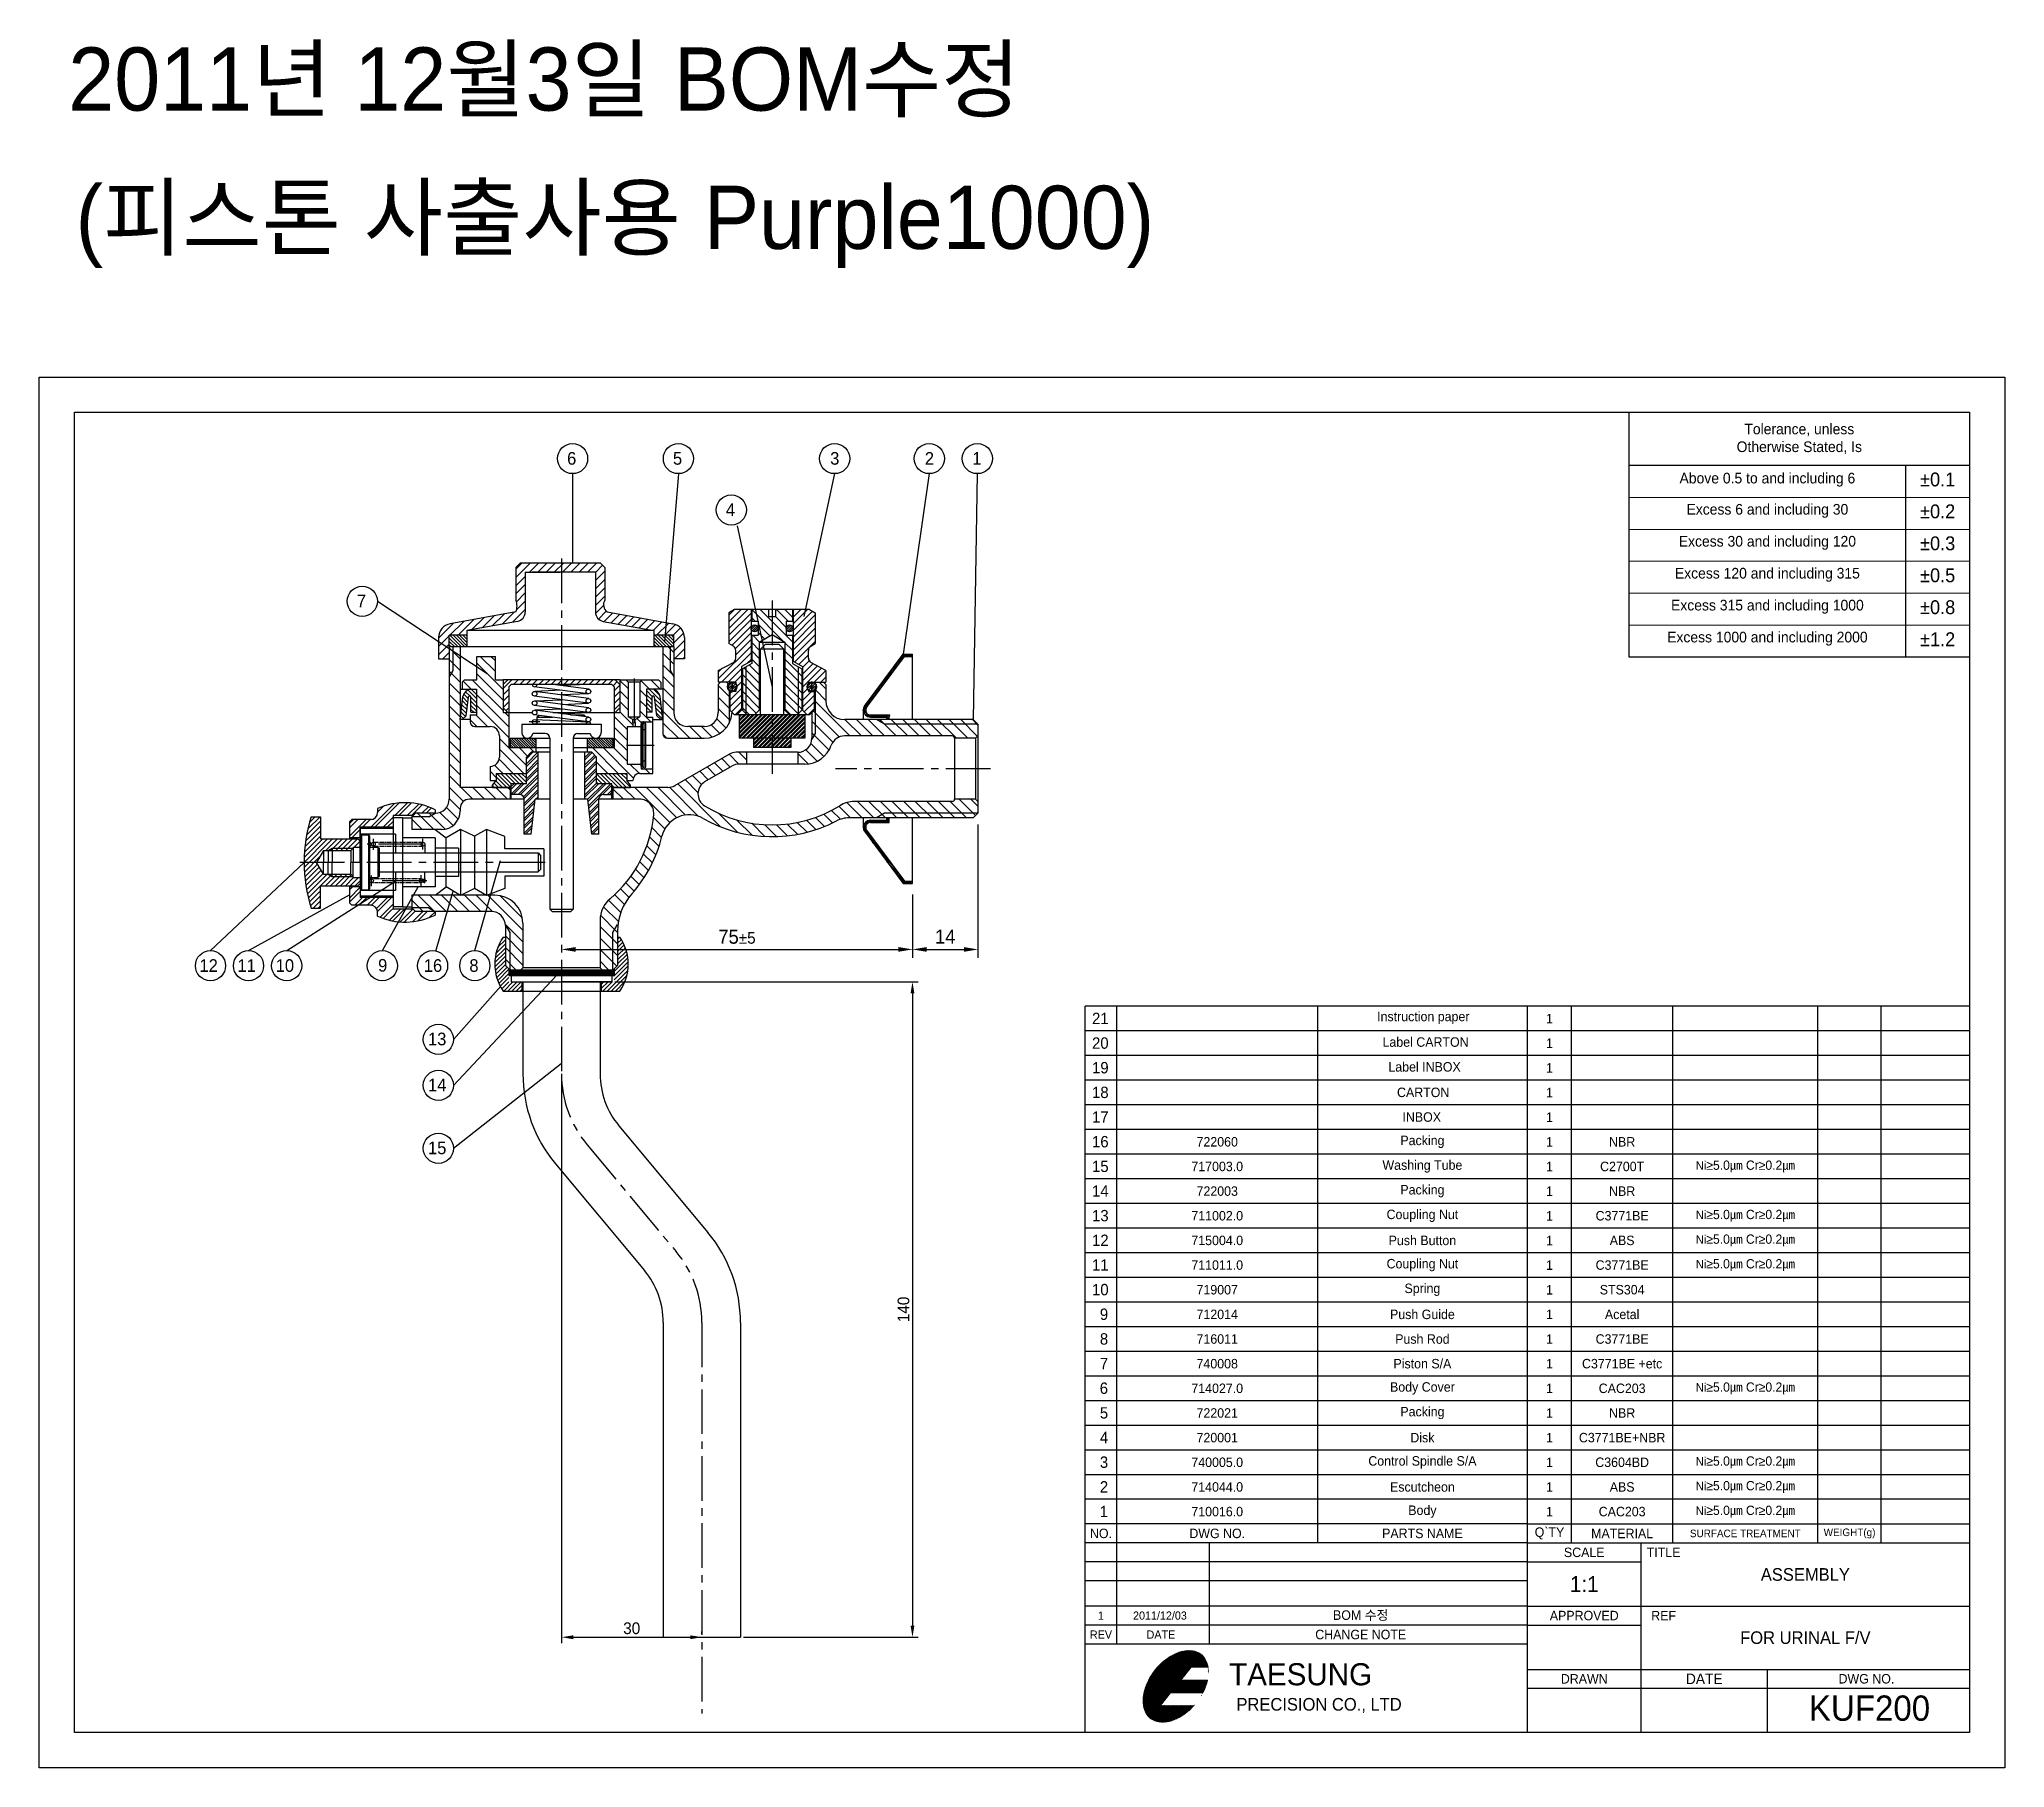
# Model space of a CAD drawing. Header units: millimetres. Extents: x 409 to 1480, y -88 to 334.
# Drawn here: x 1060.4 to 1480.4, y -34.8 to 334.4 of the extents above; entities that cross this region are included whole.
import ezdxf
from ezdxf.enums import TextEntityAlignment as Align

# ---------------------------------------------------------------- set-up
doc = ezdxf.new("R2010")
doc.units = ezdxf.units.MM
doc.header["$LTSCALE"] = 0.5
for name, pattern in [('CENTER2', [28.575, 19.05, -3.175, 3.175, -3.175]), ('CENTERX2', [4, 2.5, -0.5, 0.5, -0.5]), ('PHANTOM', [2.5, 1.25, -0.25, 0.25, -0.25, 0.25, -0.25]), ('PHANTOM2', [1.25, 0.625, -0.125, 0.125, -0.125, 0.125, -0.125])]:
    doc.linetypes.add(name, pattern=pattern)
for name, color, linetype in [('2', 2, 'Continuous'), ('C', 1, 'CENTERX2'), ('CEN', 1, 'CENTER2'), ('DIM', 3, 'Continuous'), ('LINE', 3, 'Continuous'), ('P', 6, 'PHANTOM2'), ('PHANTOM', 3, 'PHANTOM')]:
    doc.layers.add(name, color=color, linetype=linetype)
doc.layers.add('Hatch', color=2, linetype='Continuous', lineweight=13)
doc.layers.add('MARK', color=4, linetype='Continuous', lineweight=13)
doc.styles.get("Standard").update_dxf_attribs({"font": 'Gulim.ttf'})
doc.dimstyles.new('ISO-25', dxfattribs={"dimtxt": 2.5, "dimasz": 2.5, "dimexe": 1.25, "dimexo": 0.625, "dimtad": 1, "dimdec": 1, "dimtxsty": 'Standard', "dimcen": 0, "dimclrd": 2, "dimclre": 2, "dimclrt": 2, "dimadec": 0, "dimazin": 0, "dimtfac": 1, "dimtdec": 1, "dimtofl": 0, "dimtmove": 0, "dimatfit": 3, "dimfxl": 0, "dimarcsym": 0})
doc.dimstyles.get("Standard").update_dxf_attribs({"dimtxt": 0.18, "dimasz": 0.18, "dimexe": 0.18, "dimexo": 0.0625, "dimgap": 0.09, "dimtad": 0, "dimtih": 1, "dimtoh": 1, "dimdec": 4, "dimzin": 0, "dimdsep": 46, "dimtxsty": 'Standard', "dimcen": 0.09, "dimadec": 0, "dimazin": 0, "dimtfac": 1, "dimtdec": 4, "dimtofl": 0, "dimtmove": 0, "dimatfit": 3, "dimfxl": 0, "dimtolj": 1, "dimtzin": 0, "dimarcsym": 0})

msp = doc.modelspace()

# ---------------------------------------------------------------- texts
at = {"color": 2}
for s, p in [('21', (1285.417, 125.278)), ('20', (1285.417, 120.012)), ('19', (1285.417, 114.747)), ('18', (1285.417, 109.481)), ('17', (1285.417, 104.215)), ('16', (1285.417, 98.95)), ('15', (1285.417, 93.684)), ('14', (1285.417, 88.419)), ('13', (1285.417, 83.153)), ('12', (1285.417, 77.888)), ('11', (1285.417, 72.622)), ('10', (1285.417, 67.356)), ('9', (1287.088, 62.091)), ('8', (1287.088, 56.825)), ('7', (1287.088, 51.56)), ('6', (1287.052, 46.294)), ('5', (1287.088, 41.028)), ('4', (1287.088, 35.763)), ('3', (1287.088, 30.497)), ('2', (1287.088, 25.232)), ('1', (1287.052, 19.966))]:
    msp.add_text(s, height=2.43, dxfattribs=at).set_placement(p, align=Align.MIDDLE_LEFT)
at = {"color": 2, "attachment_point": 5}
for s, insert, char_height, width in [('2011년 12월3일 BOM수정', (1168.383, 325.198), 13.5, 351), ('(피스톤 사출사용 Purple1000)', (1183.442, 294.347), 13.5, 351), ('ASSEMBLY', (1437.844, 6.497), 2.7, 70.2), ('FOR URINAL F/V', (1437.844, -7.003), 2.7, 70.2), ('DATE', (1416.244, -15.778), 2.25, 27), ('KUF200', (1451.558, -22.073), 5.4, 140.4)]:
    msp.add_mtext(s, dxfattribs=dict(at, insert=insert, char_height=char_height, width=width))
at = {"layer": 'DIM', "color": 2}
for s, p in [('6', (1173.236, 243.542)), ('5', (1195.852, 243.542)), ('3', (1229.451, 243.542)), ('2', (1249.681, 243.542)), ('1', (1259.814, 243.542)), ('4', (1207.16, 232.577)), ('7', (1128.295, 213.068)), ('12', (1094.666, 135.22)), ('11', (1102.792, 135.22)), ('10', (1110.963, 135.22)), ('9', (1132.844, 135.268)), ('16', (1142.606, 135.22)), ('8', (1152.344, 135.22)), ('13', (1143.502, 119.54)), ('14', (1143.502, 109.721)), ('15', (1143.502, 96.276))]:
    msp.add_text(s, height=2.7, dxfattribs=at).set_placement(p)
at = {"layer": 'DIM', "color": 2, "linetype": 'ByBlock', "insert": (1209.536, 142.709), "char_height": 3, "attachment_point": 5}
msp.add_mtext('75{\\f휴먼매직체|b0|i0|c129|p16;\\H0.8125x;±\\f@굴림|b0|i0|c129|p50;\\H1.026x;5}', dxfattribs=at)
at = {"layer": 'Hatch', "color": 2, "lineweight": 13, "char_height": 1.832143, "width": 31.05, "attachment_point": 5}
for insert in [(1425.019, 93.648), (1425.019, 83.116), (1425.019, 77.851), (1425.019, 72.585), (1425.019, 46.257), (1425.019, 30.461), (1425.019, 25.195), (1425.019, 19.929)]:
    msp.add_mtext('{\\fGulim|b0|i0|c129|p50;\\C256;Ni\\H1.083x;≥5.0\\fGulim|b0|i0|c129|p0;㎛ Cr\\fGulim|b0|i0|c129|p50;≥0.2\\fGulim|b0|i0|c129|p0;㎛}', dxfattribs=dict(at, insert=insert))
at = {"layer": 'MARK', "color": 2, "lineweight": 13}
for s, p in [('Instruction paper', (1346.333, 125.686)), ('Label CARTON', (1347.487, 120.229)), ('Label INBOX', (1348.743, 114.93)), ('CARTON', (1350.589, 109.483)), ('INBOX', (1351.748, 104.212))]:
    msp.add_text(s, height=2.025, dxfattribs=at).set_placement(p, align=Align.MIDDLE_LEFT)
at = {"layer": 'MARK', "color": 2, "lineweight": 13, "attachment_point": 5}
for s, insert, char_height, width in [('{\\f굴림|b0|i0|c129|p50;Tolerance, unless\\POtherwise Stated, Is}', (1436.556, 249.061), 2.27424, 72.77564), ('{\\f굴림|b0|i0|c129|p50;Above 0.5 to and including 6}', (1429.733, 240.336), 2.27424, 59.13021), ('{\\f굴림|b0|i0|c129|p50;%%p0.1}', (1466.121, 240.374), 2.95651, 13.64543), ('{\\f굴림|b0|i0|c129|p50;Excess 6 and including 30}', (1429.733, 233.673), 2.27424, 59.13021), ('{\\f굴림|b0|i0|c129|p50;%%p0.2}', (1466.121, 233.551), 2.95651, 13.64543), ('{\\f굴림|b0|i0|c129|p50;Excess 30 and including 120}', (1429.733, 226.849), 2.27424, 59.13021), ('{\\f굴림|b0|i0|c129|p50;%%p0.3}', (1466.121, 226.729), 2.95651, 13.64543), ('{\\f굴림|b0|i0|c129|p50;Excess 120 and including 315}', (1429.733, 220.026), 2.27424, 59.13021), ('{\\f굴림|b0|i0|c129|p50;%%p0.5}', (1466.121, 219.906), 2.95651, 13.64543), ('{\\f굴림|b0|i0|c129|p50;Excess 315 and including 1000}', (1429.733, 213.203), 2.27424, 59.13021), ('{\\f굴림|b0|i0|c129|p50;%%p0.8}', (1466.121, 213.083), 2.95651, 13.64543), ('{\\f굴림|b0|i0|c129|p50;Excess 1000 and including 2000}', (1429.733, 206.381), 2.27424, 59.13021), ('{\\f굴림|b0|i0|c129|p50;%%p1.2}', (1466.121, 206.261), 2.95651, 13.64543), ('1', (1383.169, 125.241), 2.025, 9.45), ('1', (1383.169, 119.975), 2.025, 9.45), ('1', (1383.169, 114.71), 2.025, 9.45), ('1', (1383.169, 109.444), 2.025, 9.45), ('1', (1383.169, 104.179), 2.025, 9.45), ('722060', (1312.164, 98.913), 2.025, 42.82914), ('Packing', (1356.011, 98.913), 2.025, 44.86531), ('1', (1383.169, 98.913), 2.025, 9.45), ('NBR', (1398.694, 98.913), 2.025, 21.6), ('717003.0', (1312.164, 93.648), 2.025, 42.82914), ('Washing Tube', (1356.011, 93.648), 2.025, 44.86531), ('1', (1383.169, 93.648), 2.025, 9.45), ('C2700T', (1398.694, 93.648), 2.025, 21.6), ('722003', (1312.164, 88.382), 2.025, 42.82914), ('Packing', (1356.011, 88.382), 2.025, 44.86531), ('1', (1383.169, 88.382), 2.025, 9.45), ('NBR', (1398.694, 88.382), 2.025, 21.6), ('711002.0', (1312.164, 83.116), 2.025, 42.82914), ('Coupling Nut', (1356.011, 83.116), 2.025, 44.86531), ('1', (1383.169, 83.116), 2.025, 9.45), ('C3771BE', (1398.694, 83.116), 2.025, 21.6), ('715004.0', (1312.164, 77.851), 2.025, 42.82914), ('Push Button', (1356.011, 77.851), 2.025, 44.86531), ('1', (1383.169, 77.851), 2.025, 9.45), ('ABS', (1398.694, 77.851), 2.025, 21.6), ('711011.0', (1312.164, 72.585), 2.025, 42.82914), ('Coupling Nut', (1356.011, 72.585), 2.025, 44.86531), ('1', (1383.169, 72.585), 2.025, 9.45), ('C3771BE', (1398.694, 72.585), 2.025, 21.6), ('719007', (1312.164, 67.32), 2.025, 42.82914), ('Spring', (1356.011, 67.32), 2.025, 44.86531), ('1', (1383.169, 67.32), 2.025, 9.45), ('STS304', (1398.694, 67.32), 2.025, 21.6), ('712014', (1312.164, 62.054), 2.025, 42.82914), ('Push Guide', (1356.011, 62.054), 2.025, 44.86531), ('1', (1383.169, 62.054), 2.025, 9.45), ('Acetal', (1398.694, 62.054), 2.025, 21.6), ('716011', (1312.164, 56.789), 2.025, 42.82914), ('Push Rod', (1356.011, 56.789), 2.025, 44.86531), ('1', (1383.169, 56.789), 2.025, 9.45), ('C3771BE', (1398.694, 56.789), 2.025, 21.6), ('740008', (1312.164, 51.523), 2.025, 42.82914), ('Piston S/A', (1356.011, 51.523), 2.025, 44.86531), ('1', (1383.169, 51.523), 2.025, 9.45), ('C3771BE +etc', (1398.694, 51.523), 2.025, 21.6), ('714027.0', (1312.164, 46.257), 2.025, 42.82914), ('Body Cover', (1356.011, 46.257), 2.025, 44.86531), ('1', (1383.169, 46.257), 2.025, 9.45), ('CAC203', (1398.694, 46.257), 2.025, 21.6), ('722021', (1312.164, 40.992), 2.025, 42.82914), ('Packing', (1356.011, 40.992), 2.025, 44.86531), ('1', (1383.169, 40.992), 2.025, 9.45), ('NBR', (1398.694, 40.992), 2.025, 21.6), ('720001', (1312.164, 35.726), 2.025, 42.82914), ('Disk', (1356.011, 35.726), 2.025, 44.86531), ('1', (1383.169, 35.726), 2.025, 9.45), ('C3771BE+NBR', (1398.694, 35.726), 2.025, 21.6), ('740005.0', (1312.164, 30.461), 2.025, 42.82914), ('Control Spindle S/A', (1356.011, 30.461), 2.025, 44.86531), ('1', (1383.169, 30.461), 2.025, 9.45), ('C3604BD', (1398.694, 30.461), 2.025, 21.6), ('714044.0', (1312.164, 25.195), 2.025, 42.82914), ('Escutcheon', (1356.011, 25.195), 2.025, 44.86531), ('1', (1383.169, 25.195), 2.025, 9.45), ('ABS', (1398.694, 25.195), 2.025, 21.6), ('Body', (1356.011, 19.929), 2.025, 44.86531), ('710016.0', (1312.164, 19.929), 2.025, 42.82914), ('1', (1383.169, 19.929), 2.025, 9.45), ('CAC203', (1398.694, 19.929), 2.025, 21.6), ('NO.', (1287.319, 15.272), 2.025, 6.75), ('DWG NO.', (1312.164, 15.272), 2.025, 42.82914), ('PARTS NAME', (1356.011, 15.272), 2.025, 44.86531), ('Q`TY', (1383.169, 15.272), 2.025, 9.45), ('MATERIAL', (1398.694, 15.272), 2.025, 21.6), ('SURFACE TREATMENT', (1425.019, 15.272), 1.62, 31.05), ('WEIGHT(g)', (1447.294, 15.272), 1.62, 13.5), ('SCALE', (1390.594, 11.222), 2.025, 24.3), ('{\\f굴림|b0|i0|c129|p49;TITLE}', (1407.554, 11.222), 2.025, 24.3), ('1:1', (1390.594, 4.472), 3.375, 24.3), ('1', (1287.319, -2.278), 1.755, 6.75), ('2011/12/03', (1299.923, -2.278), 1.755, 6.75), ('BOM 수정', (1342.828, -2.278), 2.025, 81), ('APPROVED', (1390.594, -2.278), 2.025, 24.3), ('{\\f굴림|b0|i0|c129|p49;REF}', (1407.554, -2.278), 2.025, 24.3), ('REV', (1287.319, -6.328), 1.755, 6.75), ('DATE', (1300.135, -6.328), 1.755, 6.75), ('CHANGE NOTE', (1342.828, -6.328), 2.025, 81), ('DRAWN', (1390.594, -15.778), 2.025, 24.3), ('DWG NO.', (1450.898, -15.778), 2.025, 13.5)]:
    msp.add_mtext(s, dxfattribs=dict(at, insert=insert, char_height=char_height, width=width))
at = {"layer": 'MARK', "color": 2, "attachment_point": 1}
for s, insert, char_height, width in [('{\\fVineta BT|b0|i0|c0|p82;TAESUNG}', (1314.714, -12.442), 4.725, 57.34193), ('PRECISION CO., LTD', (1316.263, -19.873), 2.7, 57.34197)]:
    msp.add_mtext(s, dxfattribs=dict(at, insert=insert, char_height=char_height, width=width))

# ---------------------------------------------------------------- blocks, each defined once
blk = doc.blocks.new('*D12')
at = {"layer": 'Defpoints', "color": 0}
for p in [(1261.04, 169.11), (1247.04, 140.01), (1261.04, 140.01)]:
    blk.add_point(p, dxfattribs=at)
at = {"layer": 'DIM', "color": 2, "lineweight": -2}
for p, q in [((1261.04, 166.71), (1261.04, 138.21)), ((1247.04, 142.41), (1247.04, 141.81)), ((1250.04, 140.01), (1258.04, 140.01))]:
    blk.add_line(p, q, dxfattribs=at)
at = {"layer": 'DIM', "color": 2}
for points in [[(1250.04, 140.51), (1250.04, 139.51), (1247.04, 140.01)], [(1258.04, 140.51), (1258.04, 139.51), (1261.04, 140.01)]]:
    blk.add_solid(points, dxfattribs=at)
at = {"layer": 'DIM', "color": 2, "insert": (1254.04, 142.75), "char_height": 3, "attachment_point": 5}
blk.add_mtext('\\A1;14', dxfattribs=at)
blk = doc.blocks.new('*D13')
at = {"color": 2, "lineweight": -2}
for p, q in [((1183.41, 133.12), (1248.29, 133.12)), ((1247.04, 130.62), (1247.04, -4.39)), ((1210.91, -6.89), (1248.29, -6.89))]:
    blk.add_line(p, q, dxfattribs=at)
at = {"color": 2}
for points in [[(1246.62, 130.62), (1247.45, 130.62), (1247.04, 133.12)], [(1246.62, -4.39), (1247.45, -4.39), (1247.04, -6.89)]]:
    blk.add_solid(points, dxfattribs=at)
at = {"layer": 'Defpoints', "color": 0}
for p in [(1182.79, 133.12), (1210.29, -6.89), (1247.04, -6.89)]:
    blk.add_point(p, dxfattribs=at)
at = {"color": 2, "insert": (1245.13, 63.12), "char_height": 2.5, "attachment_point": 5, "rotation": 90}
blk.add_mtext('140', dxfattribs=at)
blk = doc.blocks.new('*D14')
at = {"color": 2, "lineweight": -2}
for p, q in [((1172.04, 112.81), (1172.04, -8.14)), ((1174.54, -6.89), (1199.54, -6.89)), ((1202.04, -6.27), (1202.04, -5.64))]:
    blk.add_line(p, q, dxfattribs=at)
at = {"color": 2}
for points in [[(1174.54, -6.48), (1174.54, -7.31), (1172.04, -6.89)], [(1199.54, -6.48), (1199.54, -7.31), (1202.04, -6.89)]]:
    blk.add_solid(points, dxfattribs=at)
at = {"layer": 'Defpoints', "color": 0}
for p in [(1172.04, 113.44), (1202.04, -6.89), (1202.04, -6.89)]:
    blk.add_point(p, dxfattribs=at)
at = {"color": 2, "insert": (1187.04, -4.99), "char_height": 2.5, "attachment_point": 5}
blk.add_mtext('30', dxfattribs=at)
blk = doc.blocks.new('ggrg55')
for p, q in [((1112.53, 127.42), (1105.53, 127.42)), ((1105.53, 127.42), (1105.53, 112.92)), ((1114.53, 129.67), (1112.53, 129.67)), ((1112.53, 129.67), (1112.53, 110.67)), ((1114.53, 129.67), (1114.53, 110.67)), ((1121.53, 125.42), (1114.53, 125.42)), ((1121.53, 125.42), (1121.53, 114.92)), ((1126.53, 123.17), (1121.53, 123.17)), ((1126.53, 123.17), (1126.53, 117.17)), ((1121.53, 114.92), (1114.53, 114.92)), ((1126.53, 117.17), (1121.53, 117.17)), ((1112.53, 112.92), (1105.53, 112.92)), ((1114.53, 110.67), (1112.53, 110.67))]:
    blk.add_line(p, q)

# ---------------------------------------------------------------- dimensions: what is measured, and where the dimension line sits
dim = msp.add_linear_dim(base=(1247.036, -6.892), p1=(1182.786, 133.123), p2=(1210.286, -6.892), angle=90, dimstyle='ISO-25')
dim.commit()
dim.dimension.update_dxf_attribs({"geometry": '*D13', "text_midpoint": (1245.127, 63.115)})
dim = msp.add_linear_dim(base=(1202.036, -6.892), p1=(1172.036, 113.438), p2=(1202.036, -6.892), dimstyle='ISO-25')
dim.commit()
dim.dimension.update_dxf_attribs({"geometry": '*D14', "text_midpoint": (1187.036, -4.985)})
at = {"layer": 'DIM'}
dim = msp.add_linear_dim(base=(1261.036, 140.009), p1=(1247.036, 140.009), p2=(1261.036, 169.108), dimstyle='Standard', override={"dimscale": 1.2, "dimtxt": 2.5, "dimasz": 2.5, "dimexe": 1.5, "dimexo": 2, "dimgap": 1, "dimtad": 1, "dimtih": 0, "dimtoh": 0, "dimdec": 2, "dimzin": 9, "dimcen": 2, "dimclrd": 2, "dimclre": 2, "dimclrt": 2, "dimtdec": 2, "dimtofl": 1, "dimtmove": 2, "dimtzin": 9}, dxfattribs=at)
dim.commit()
dim.dimension.update_dxf_attribs({"geometry": '*D12', "text_midpoint": (1254.036, 142.751)})

# ---------------------------------------------------------------- hatches: boundary and pattern name
h = msp.add_hatch()
h.set_pattern_fill('ANSI31', color=6, scale=0.1, style=0)
h.set_pattern_definition([(45, (540.69503, -16.31776), (-0.2245064, 0.2245064), [])])
h.paths.add_polyline_path([(1214.036, 208.608, 1), (1212.536, 208.608, 1)])
h.paths.add_polyline_path([(1221.536, 208.608, 1), (1220.036, 208.608, 1)])
h = msp.add_hatch()
h.set_pattern_fill('STEEL', color=5, scale=0.2, style=0)
h.set_pattern_definition([(45, (540.695, -16.31776), (-0.4490128, 0.4490128), []), (45, (540.695, -16.00026), (-0.4490128, 0.4490128), [])])
h.paths.add_polyline_path([(1217.036, 185.108), (1217.036, 190.108), (1210.036, 190.108), (1210.036, 185.108)])
h.paths.add_polyline_path([(1224.036, 185.108), (1224.036, 190.108), (1217.036, 190.108), (1217.036, 185.108)])
h.paths.add_polyline_path([(1221.036, 183.108), (1221.036, 185.108), (1217.036, 185.108), (1217.036, 183.108)])
h.paths.add_polyline_path([(1217.036, 183.108), (1217.036, 185.108), (1213.036, 185.108), (1213.036, 183.108)])
h = msp.add_hatch()
h.set_pattern_fill('STEEL', color=5, scale=0.1, style=0)
h.set_pattern_definition([(45, (540.69503, -16.31776), (-0.2245064, 0.2245064), []), (45, (540.69503, -16.159), (-0.2245064, 0.2245064), [])])
h.paths.add_polyline_path([(1172.036, 134.402), (1172.036, 135.608), (1161.286, 135.608), (1160.786, 135.608), (1160.786, 134.408)])
h.paths.add_polyline_path([(1183.286, 134.396), (1183.286, 135.608), (1172.036, 135.608), (1172.036, 134.402)])
at = {"layer": 'Hatch'}
h = msp.add_hatch(dxfattribs=at)
h.set_pattern_fill('ANSI31', color=256, scale=10, style=0)
h.set_pattern_definition([(45, (1067.3694, -41.6247), (-0.8838835, 0.8838835), [])])
h.paths.add_polyline_path([(1162.644, 210.082, 0.3624646), (1164.286, 212.05), (1164.286, 220.608), (1171.786, 220.608), (1172.036, 220.608), (1172.036, 222.608), (1163.286, 222.608), (1162.286, 221.608), (1162.286, 214.608, -0.2), (1162.286, 212.108), (1148.25, 209.556, 0.3624646), (1145.786, 206.604), (1145.786, 202.108), (1148.036, 202.108), (1148.036, 204.608), (1148.036, 207.108), (1151.786, 207.108), (1151.786, 208.108)])
h.paths.add_polyline_path([(1181.786, 212.108, -0.3866069), (1181.286, 214.608), (1181.286, 221.608), (1180.286, 222.608), (1172.036, 222.608), (1172.036, 220.608), (1177.786, 220.608), (1179.286, 220.608), (1179.286, 212.05, 0.3624646), (1180.929, 210.082), (1191.786, 208.108), (1191.786, 207.108), (1196.036, 207.108), (1196.036, 204.608), (1196.036, 202.108), (1198.286, 202.108), (1198.286, 206.604, 0.3624646), (1195.823, 209.556)])
h = msp.add_hatch(dxfattribs=at)
h.set_pattern_fill('ANSI31', color=256, scale=8, style=0)
h.set_pattern_definition([(45, (987.3294, -41.6247), (-0.7071068, 0.7071068), [])])
h.paths.add_polyline_path([(1226.274, 211.893), (1225.036, 212.608), (1221.536, 212.608), (1221.536, 201.608), (1223.536, 200.474), (1223.536, 191.108), (1224.536, 190.108), (1225.036, 190.108), (1226.036, 191.108), (1226.036, 195.108), (1224.786, 195.108), (1224.786, 195.447, -0.3780907), (1224.786, 196.77), (1224.786, 197.108), (1228.536, 197.108), (1228.536, 199.608), (1225.316, 201.326, -0.276984), (1224.786, 202.208), (1224.786, 203.886, -0.2679492), (1225.286, 204.752), (1226.274, 205.323)])
h.paths.add_polyline_path([(1212.536, 212.608), (1209.036, 212.608), (1207.799, 211.893), (1207.799, 205.323), (1208.786, 204.752, -0.2679492), (1209.286, 203.886), (1209.286, 202.208, -0.276984), (1208.757, 201.326), (1205.536, 199.608), (1205.536, 197.108), (1209.286, 197.108), (1209.286, 196.769, -0.3776673), (1209.286, 195.448), (1209.286, 195.108), (1208.036, 195.108), (1208.036, 191.108), (1209.036, 190.108), (1209.536, 190.108), (1210.536, 191.108), (1210.536, 200.474), (1212.536, 201.608)])
h = msp.add_hatch(dxfattribs=at)
h.set_pattern_fill('ANSI31', color=256, scale=10, angle=90, style=0)
h.set_pattern_definition([(135, (1279.8998, 141.8672), (-0.883883, -0.883883), [])])
h.paths.add_polyline_path([(1214.286, 205.608), (1217.036, 207.26), (1217.036, 211.108), (1216.286, 211.108), (1216.286, 212.608), (1212.686, 212.608), (1212.686, 210.108), (1214.036, 210.108), (1214.036, 207.108), (1212.686, 207.108), (1212.686, 201.108), (1211.436, 200.386), (1211.436, 190.358), (1211.686, 190.108), (1213.286, 190.108), (1214.286, 191.108)])
h.paths.add_polyline_path([(1211.436, 200.386), (1210.686, 199.953), (1210.686, 191.108), (1211.436, 190.358)])
h.paths.add_polyline_path([(1221.386, 201.108), (1221.386, 207.108), (1220.036, 207.108), (1220.036, 210.108), (1221.386, 210.108), (1221.386, 212.608), (1217.786, 212.608), (1217.786, 211.108), (1217.036, 211.108), (1217.036, 207.26), (1219.786, 205.608), (1219.786, 191.108), (1220.786, 190.108), (1222.386, 190.108), (1222.636, 190.358), (1222.636, 200.386)])
h.paths.add_polyline_path([(1223.386, 199.953), (1222.636, 200.386), (1222.636, 190.358), (1223.386, 191.108)])
h = msp.add_hatch(dxfattribs=at)
h.set_pattern_fill('ANSI31', color=5, scale=4, angle=90, style=0)
h.set_pattern_definition([(135, (1067.3694, -41.6247), (-0.3535534, -0.3535534), [])])
h.paths.add_polyline_path([(1151.786, 204.608), (1151.786, 207.108), (1148.036, 207.108), (1148.036, 204.608)])
h.paths.add_polyline_path([(1191.786, 204.608), (1196.036, 204.608), (1196.036, 207.108), (1191.786, 207.108)])
h = msp.add_hatch(dxfattribs=at)
h.set_pattern_fill('ANSI31', color=2, scale=14, angle=90, style=0)
h.set_pattern_definition([(135, (1067.3694, -41.6247), (-1.237437, -1.237437), [])])
h.paths.add_polyline_path([(1148.836, 204.608), (1148.036, 204.608), (1148.036, 198.222), (1148.836, 199.608)], flags=16)
h.paths.add_polyline_path([(1150.386, 204.608), (1148.836, 204.608), (1148.836, 199.608), (1148.036, 198.222), (1148.036, 172.108, -0.4142136), (1145.036, 169.108), (1143.651, 168.308), (1140.036, 168.308), (1140.036, 165.608), (1146.386, 165.608, 0.4142136), (1150.386, 169.608), (1150.386, 170.108, -0.4142136), (1152.386, 172.108), (1161.036, 172.108), (1161.036, 174.308), (1161.036, 174.608), (1150.386, 174.608)])
h.paths.add_polyline_path([(1145.036, 169.108), (1140.836, 169.108), (1140.036, 168.308), (1143.651, 168.308)], flags=16)
h.paths.add_polyline_path([(1157.786, 151.608), (1140.036, 151.608), (1140.036, 148.908), (1143.651, 148.908), (1145.036, 148.108), (1157.036, 148.108, -0.3899693), (1160.026, 145.358), (1161.036, 143.608), (1161.036, 135.608), (1163.286, 135.608), (1163.786, 136.108), (1163.786, 145.608, 0.4142136)])
h.paths.add_polyline_path([(1143.651, 148.908), (1140.036, 148.908), (1140.836, 148.108), (1145.036, 148.108)], flags=16)
h.paths.add_polyline_path([(1161.036, 143.608), (1160.026, 145.358, -0.0208727), (1160.036, 145.108), (1160.036, 136.608), (1161.036, 135.608)], flags=16)
h.paths.add_polyline_path([(1184.036, 143.932, -0.1831517), (1187.051, 151.886, 0.1215643), (1193.5, 164.195, -0.4968168), (1202.279, 167.989, 0.2527259), (1230.78, 167.441, -0.1195351), (1233.529, 168.108), (1239.359, 168.108), (1241.036, 169.108), (1261.036, 169.108), (1261.036, 171.608), (1260.536, 172.108), (1256.036, 172.108, -0.4142136), (1255.536, 171.608), (1234.643, 171.608, 0.1392377), (1231.49, 170.712, -0.2836076), (1202.615, 170.693, -0.5679182), (1202.689, 175.845), (1208.51, 179.206, -0.1316525), (1210.01, 179.608), (1211.536, 179.608), (1211.536, 182.108), (1209.34, 182.108, 0.1316525), (1207.84, 181.706), (1196.242, 175.01, -0.1316525), (1194.742, 174.608), (1183.036, 174.608), (1183.036, 172.108), (1188.751, 172.108, -0.4393969), (1191.74, 168.853, -0.1988262), (1182.419, 150.849, 0.2210683), (1180.286, 146.262), (1180.286, 136.108), (1180.786, 135.608), (1183.036, 135.608), (1184.036, 136.608)])
h.paths.add_polyline_path([(1195.236, 204.608), (1193.686, 204.608), (1193.686, 186.108, 0.4142136), (1194.686, 185.108), (1202.536, 185.108, 0.2775459), (1207.836, 188.296), (1207.836, 195.395, -0.671638), (1208.536, 197.108), (1206.036, 197.108), (1205.536, 196.608), (1205.536, 190.608, -0.4142136), (1202.536, 187.608), (1199.036, 187.608, -0.4142136), (1196.036, 190.608), (1196.036, 198.222), (1195.236, 199.608)])
h.paths.add_polyline_path([(1196.036, 204.608), (1195.236, 204.608), (1195.236, 199.608), (1196.036, 198.222)])
h.paths.add_polyline_path([(1208.517, 190.627), (1208.036, 191.108), (1208.036, 195.108), (1208.536, 195.108), (1208.536, 195.109, -0.1964313), (1207.836, 195.395), (1207.836, 188.296, 0.1022707)])
h.paths.add_polyline_path([(1226.236, 195.395, -0.1964313), (1225.536, 195.109), (1225.536, 195.108), (1226.036, 195.108), (1226.036, 191.108), (1225.536, 190.608), (1225.536, 185.108, -0.018969), (1225.528, 184.881), (1226.236, 186.108)], flags=16)
h.paths.add_polyline_path([(1261.036, 188.108), (1241.036, 188.108), (1239.359, 189.108), (1232.536, 189.108, -0.4142136), (1228.536, 193.108), (1228.536, 196.608), (1228.036, 197.108), (1225.536, 197.108, -0.671638), (1226.236, 195.395), (1226.236, 186.108), (1225.528, 184.881, -0.3921633), (1222.536, 182.108), (1222.536, 179.608), (1224.036, 179.608, 0.3178372), (1229.693, 183.608, -0.3178372), (1232.522, 185.608), (1255.536, 185.608, -0.4142136), (1256.036, 185.108), (1260.536, 185.108), (1261.036, 185.608)])
h.paths.add_polyline_path([(1260.036, 189.108), (1239.359, 189.108), (1241.036, 188.108), (1261.036, 188.108)], flags=17)
h.paths.add_polyline_path([(1261.036, 169.108), (1241.036, 169.108), (1239.359, 168.108), (1260.036, 168.108)])
h = msp.add_hatch(dxfattribs=at)
h.set_pattern_fill('ANSI31', color=256, scale=0.5, angle=90, style=0)
h.set_pattern_definition([(135, (540.695, -16.3178), (-1.122532, -1.122532), [])])
h.paths.add_polyline_path([(1157.911, 197.608), (1157.911, 202.608), (1153.911, 202.608), (1153.911, 197.608), (1151.286, 197.608), (1150.786, 197.108), (1150.786, 195.608), (1150.833, 195.608), (1153.886, 195.608), (1153.886, 190.108), (1152.536, 190.108), (1152.536, 188.608, 0.4142136), (1153.536, 187.608), (1156.786, 187.608, -0.4142136), (1158.786, 185.608), (1158.786, 181.108, -0.4142136), (1156.786, 179.108), (1156.786, 176.108), (1158.086, 176.108), (1158.086, 177.608), (1164.536, 177.608), (1164.536, 181.108), (1165.536, 182.108), (1166.536, 182.108), (1166.536, 183.108), (1160.786, 183.108), (1160.786, 190.608), (1159.536, 190.608), (1159.536, 197.608)])
h.paths.add_polyline_path([(1186.036, 187.608), (1187.286, 187.608), (1187.286, 188.507), (1187.286, 189.108), (1186.286, 189.709), (1186.286, 197.108), (1185.786, 197.608), (1184.536, 197.608), (1184.536, 190.608), (1183.286, 190.608), (1183.286, 183.108), (1177.536, 183.108), (1177.536, 182.108), (1178.536, 182.108), (1179.536, 181.108), (1179.536, 177.608), (1185.986, 177.608), (1185.986, 176.108), (1187.286, 176.108, -0.4142136), (1188.786, 177.608), (1191.536, 177.608), (1191.536, 178.608), (1189.036, 178.608), (1189.036, 179.108), (1189.036, 179.608), (1186.036, 179.608)])
h.paths.add_polyline_path([(1190.186, 195.608), (1193.286, 195.608), (1193.286, 197.108), (1192.786, 197.608), (1189.286, 197.608), (1188.786, 197.108), (1188.786, 189.709), (1187.786, 189.108), (1187.786, 188.507), (1187.786, 187.608), (1189.036, 187.608), (1189.036, 188.108), (1189.036, 188.608), (1191.536, 188.608), (1191.536, 189.608), (1190.186, 189.608)])
h = msp.add_hatch(dxfattribs=at)
h.set_pattern_fill('ANSI31', color=256, scale=2, angle=90, style=0)
h.set_pattern_definition([(135, (1082.75745, -25.36942), (-0.1767767, -0.1767767), [])])
h.paths.add_polyline_path([(1245.317, 202.608), (1247.036, 202.608), (1247.036, 203.108), (1245.036, 203.108), (1236.755, 191.967, 0.1443019), (1236.537, 191.148, 0.4219854), (1238.036, 189.608), (1241.536, 189.608), (1241.433, 189.108), (1241.944, 189.108), (1242.15, 190.108), (1238.036, 190.108, -0.4258893), (1237.037, 191.148, -0.1476816), (1237.182, 191.707)])
h.paths.add_polyline_path([(1236.537, 166.068, 0.1443019), (1236.755, 165.249), (1245.036, 154.108), (1247.036, 154.108), (1247.036, 154.608), (1245.317, 154.608), (1237.182, 165.509, -0.1476816), (1237.037, 166.068, -0.4258893), (1238.036, 167.108), (1242.036, 167.108), (1242.036, 168.108), (1241.536, 168.108), (1241.536, 167.608), (1238.036, 167.608, 0.4219854)])
h = msp.add_hatch(dxfattribs=at)
h.set_pattern_fill('ANSI31', color=256, scale=0.3, style=0)
h.set_pattern_definition([(45, (540.695, -16.3178), (-0.6735192, 0.6735192), [])])
h.paths.add_polyline_path([(1159.536, 191.608), (1160.536, 190.608), (1160.786, 190.608), (1160.786, 196.108), (1161.286, 196.608), (1172.036, 196.608), (1172.036, 197.608), (1160.536, 197.608), (1159.536, 196.608)])
h.paths.add_polyline_path([(1172.036, 197.608), (1172.036, 196.608), (1182.786, 196.608), (1183.286, 196.108), (1183.286, 190.608), (1183.536, 190.608), (1184.536, 191.608), (1184.536, 196.608), (1183.536, 197.608)])
h = msp.add_hatch(dxfattribs=at)
h.set_pattern_fill('ANSI31', color=5, scale=5, angle=90, style=0)
h.set_pattern_definition([(135, (1067.3694, -41.6247), (-0.4419417, -0.4419417), [])])
h.paths.add_polyline_path([(1153.886, 194.108), (1153.886, 195.608), (1152.536, 195.608, 0.3037131), (1150.984, 194.015), (1150.525, 190.277), (1151.713, 190.04), (1152.197, 193.971, -0.8322833), (1152.686, 193.923), (1152.686, 190.651), (1153.886, 190.651)])
h.paths.add_polyline_path([(1151.698, 189.916), (1151.713, 190.04), (1150.525, 190.277), (1150.386, 189.151), (1150.833, 189.151)])
h.paths.add_polyline_path([(1193.089, 194.015, 0.3037131), (1191.536, 195.608), (1190.186, 195.608), (1190.186, 190.651), (1191.386, 190.651), (1191.386, 193.923, -0.8322833), (1191.876, 193.971), (1192.375, 189.916), (1193.24, 189.151), (1193.686, 189.151)])
h = msp.add_hatch(dxfattribs=at)
h.set_pattern_fill('ANSI31', color=6, scale=3, style=0)
h.set_pattern_definition([(45, (1067.3694, -41.6247), (-0.26516504, 0.26516504), [])])
h.paths.add_polyline_path([(1208.536, 197.108, 0.4142063), (1207.537, 196.109), (1208.536, 196.108)])
h.paths.add_polyline_path([(1208.536, 196.108), (1207.537, 196.109, 0.4142208), (1208.536, 195.109)])
h.paths.add_polyline_path([(1209.536, 196.108), (1208.536, 196.108), (1208.536, 195.109, 0.4142063)])
h.paths.add_polyline_path([(1208.536, 197.108), (1208.536, 196.108), (1209.536, 196.108, 0.4142208)])
h.paths.add_polyline_path([(1225.536, 197.108), (1225.506, 197.108, 0.4053668), (1224.536, 196.108), (1225.536, 196.108)])
h.paths.add_polyline_path([(1225.536, 196.108), (1224.536, 196.108, 0.4142208), (1225.536, 195.108)])
h.paths.add_polyline_path([(1226.378, 196.108), (1225.536, 196.108), (1225.536, 195.108, 0.0818461), (1225.857, 195.161)])
h.paths.add_polyline_path([(1225.567, 197.108), (1225.536, 197.108), (1225.536, 196.108), (1226.378, 196.108), (1226.508, 196.346, 0.3372386)])
h.paths.add_polyline_path([(1226.537, 196.108), (1226.378, 196.108), (1225.857, 195.161, 0.3214623)])
h = msp.add_hatch(dxfattribs=at)
h.set_pattern_fill('ANSI31', color=5, scale=3, angle=90, style=0)
h.set_pattern_definition([(135, (1082.75745, -25.3694), (-0.26516504, -0.26516504), [])])
h.paths.add_polyline_path([(1161.036, 185.108), (1161.036, 183.108), (1166.536, 183.108), (1166.536, 185.108)])
h.paths.add_polyline_path([(1183.036, 183.108), (1183.036, 185.108), (1177.536, 185.108), (1177.536, 183.108)])
h = msp.add_hatch(dxfattribs=at)
h.set_pattern_fill('ANSI32', color=256, scale=3, style=0)
h.set_pattern_definition([(45, (1067.3694, -41.6247), (-0.795495, 0.795495), []), (45, (1067.8997, -41.6247), (-0.795495, 0.795495), [])])
h.paths.add_polyline_path([(1177.036, 172.108), (1177.654, 172.108), (1178.536, 164.608), (1180.036, 164.608), (1180.036, 172.108, -0.4142136), (1181.036, 173.108), (1182.786, 173.108), (1182.786, 175.408), (1179.536, 175.408), (1179.536, 181.108), (1178.536, 182.108), (1177.036, 182.108)])
h.paths.add_polyline_path([(1164.536, 175.408), (1161.286, 175.408), (1161.286, 173.108), (1163.036, 173.108, -0.4142136), (1164.036, 172.108), (1164.036, 164.608), (1165.536, 164.608), (1166.419, 172.108), (1167.036, 172.108), (1167.036, 182.108), (1165.536, 182.108), (1164.536, 181.108)])
h = msp.add_hatch(dxfattribs=at)
h.set_pattern_fill('ANSI31', color=5, scale=5, angle=90, style=0)
h.set_pattern_definition([(135, (1082.75745, -25.3694), (-0.4419417, -0.4419417), [])])
h.paths.add_polyline_path([(1158.086, 177.608), (1158.086, 176.108), (1157.286, 175.108), (1157.286, 174.608), (1161.286, 174.608), (1161.286, 175.408), (1164.536, 175.408), (1164.536, 177.608)])
h.paths.add_polyline_path([(1179.536, 177.608), (1179.536, 175.408), (1182.786, 175.408), (1182.786, 174.608), (1186.786, 174.608), (1186.786, 175.108), (1185.986, 176.108), (1185.986, 177.608)])
h = msp.add_hatch(dxfattribs=at)
h.set_pattern_fill('ANSI31', color=256, scale=6, style=0)
h.set_pattern_definition([(45, (1084.75745, -25.3694), (-0.53033, 0.53033), [])])
h.paths.add_polyline_path([(1120.536, 163.608), (1120.536, 168.358), (1118.533, 168.358, 0.0763208), (1117.036, 158.608), (1119.668, 158.608), (1121.17, 161.108), (1122.17, 161.108), (1123.036, 161.608), (1127.536, 161.608), (1127.536, 161.858), (1129.036, 161.858), (1129.036, 163.108), (1128.536, 163.608)])
h.paths.add_polyline_path([(1120.536, 153.608), (1128.536, 153.608), (1129.036, 154.108), (1129.036, 155.358), (1127.536, 155.358), (1127.536, 155.608), (1123.036, 155.608), (1122.17, 156.108), (1121.17, 156.108), (1119.668, 158.608), (1117.036, 158.608, 0.0763208), (1118.533, 148.858), (1120.536, 148.858)])
h.paths.add_polyline_path([(1123.036, 155.608), (1123.036, 156.108), (1122.17, 156.108)], flags=16)
h.paths.add_polyline_path([(1127.536, 155.608), (1127.036, 156.108), (1123.036, 156.108), (1123.036, 155.608)], flags=16)
h.paths.add_polyline_path([(1123.036, 161.608), (1123.036, 161.108), (1127.036, 161.108), (1127.536, 161.608)], flags=16)
h.paths.add_polyline_path([(1123.036, 161.608), (1122.17, 161.108), (1123.036, 161.108)], flags=16)
h = msp.add_hatch(dxfattribs=at)
h.set_pattern_fill('ANSI32', color=256, scale=5, style=0)
h.set_pattern_definition([(45, (1069.3694, -41.6247), (-1.325825, 1.325825), []), (45, (1070.2533, -41.6247), (-1.325825, 1.325825), [])])
h.paths.add_polyline_path([(1136.036, 168.608), (1140.336, 168.608), (1140.836, 169.108), (1145.036, 169.108), (1145.036, 169.858, 0.2230519), (1132.736, 170.108), (1132.736, 169.249, -0.3826758), (1131.399, 167.758), (1127.236, 167.758), (1126.736, 167.258), (1126.736, 166.191), (1129.036, 165.65), (1129.036, 166.108), (1136.036, 166.108)])
h.paths.add_polyline_path([(1129.036, 165.65), (1126.736, 166.191), (1126.736, 163.858), (1129.036, 163.858)])
h.paths.add_polyline_path([(1129.036, 153.358), (1126.736, 153.358), (1126.736, 149.958), (1126.84, 149.855), (1130.074, 151.108), (1129.036, 151.108)])
h.paths.add_polyline_path([(1130.373, 151.108), (1130.074, 151.108), (1126.84, 149.855), (1127.236, 149.458), (1127.677, 149.458)])
h.paths.add_polyline_path([(1136.036, 151.108), (1130.373, 151.108), (1127.677, 149.458), (1131.399, 149.458, -0.3826758), (1132.736, 147.967), (1132.736, 147.108, 0.0119988), (1133.378, 146.841), (1136.036, 148.594)])
h.paths.add_polyline_path([(1141.073, 148.108), (1140.836, 148.108), (1140.339, 148.606), (1136.05, 148.604), (1133.378, 146.841, 0.1167387), (1139.982, 145.922)])
h.paths.add_polyline_path([(1145.036, 148.108), (1141.073, 148.108), (1139.982, 145.922, 0.0915026), (1145.036, 147.358)])
h = msp.add_hatch(dxfattribs=at)
h.set_pattern_fill('ANSI31', color=256, scale=5, style=0)
h.set_pattern_definition([(45, (1067.3694, -41.6247), (-0.4419417, 0.4419417), [])])
h.paths.add_polyline_path([(1160.036, 142.623), (1159.536, 142.623, 0.2862217), (1159.172, 131.707), (1160.958, 133.123), (1160.786, 133.123), (1160.786, 135.858), (1160.036, 136.608)])
h.paths.add_polyline_path([(1163.536, 133.108), (1161.286, 133.108), (1161.286, 133.123), (1160.958, 133.123), (1159.172, 131.707, 0.0166736), (1159.536, 131.123), (1163.536, 131.123)])
h.paths.add_polyline_path([(1185.799, 140.009), (1184.036, 140.009), (1184.036, 136.608), (1183.286, 135.858), (1183.286, 133.123), (1182.786, 133.123), (1182.786, 133.108), (1180.536, 133.108), (1180.536, 131.123), (1184.536, 131.123, 0.2287605)])
h.paths.add_polyline_path([(1184.536, 142.623), (1184.036, 142.623), (1184.036, 140.009), (1185.799, 140.009, 0.0706673)])
at = {"layer": 'MARK'}
h = msp.add_hatch(dxfattribs=at)
h.set_pattern_fill('ANSI31', color=2, scale=1.08, style=0)
h.set_pattern_definition([(45, (1274.42293, -39.14891), (-0.0954594, 0.0954594), [])])
edge = h.paths.add_edge_path()
edge.add_line((1306.567, -13.308), (1310.215, -13.308))
edge.add_ellipse((1303.301, -17.39), major_axis=(5.443, 6.804), ratio=0.6439209, start_angle=329.48931, end_angle=625.02001)
edge.add_line((1307.193, -21.472), (1300.035, -21.472))
edge.add_line((1300.035, -21.472), (1302.212, -18.751))
edge.add_line((1302.212, -18.751), (1309.083, -18.751))
edge.add_ellipse((1303.301, -17.39), major_axis=(5.443, 6.804), ratio=0.6439209, start_angle=287.01325, end_angle=307.49607)
edge.add_line((1310.09, -16.029), (1304.39, -16.029))
edge.add_line((1304.39, -16.029), (1306.567, -13.308))

# ---------------------------------------------------------------- linework, layer by layer
at = {"lineweight": 30}
for p, q in [((1400.168, 202.439), (1400.168, 254.747)), ((1472.944, 243.376), (1400.168, 243.376)), ((1459.299, 202.439), (1459.299, 243.376)), ((1472.944, 202.439), (1400.168, 202.439))]:
    msp.add_line(p, q, dxfattribs=at)
at = {"lineweight": 13}
for p, q in [((1472.944, 236.553), (1400.168, 236.553)), ((1472.944, 229.73), (1400.168, 229.73)), ((1472.944, 222.907), (1400.168, 222.907)), ((1472.944, 216.085), (1400.168, 216.085)), ((1472.944, 209.262), (1400.168, 209.262))]:
    msp.add_line(p, q, dxfattribs=at)
for p, q in [((1162.286, 221.608), (1163.286, 222.608)), ((1163.286, 222.608), (1180.286, 222.608)), ((1181.286, 221.608), (1180.286, 222.608)), ((1162.286, 221.608), (1162.286, 214.608)), ((1164.286, 220.608), (1164.286, 212.05)), ((1164.286, 220.608), (1171.786, 220.608)), ((1177.786, 220.608), (1165.786, 220.608)), ((1179.286, 220.608), (1171.786, 220.608)), ((1179.286, 220.608), (1179.286, 212.05)), ((1181.286, 221.608), (1181.286, 214.608)), ((1162.286, 212.108), (1148.25, 209.556)), ((1162.644, 210.082), (1151.786, 208.108)), ((1180.929, 210.082), (1191.786, 208.108)), ((1181.786, 212.108), (1195.823, 209.556)), ((1209.036, 212.608), (1207.799, 211.893)), ((1207.799, 211.893), (1207.799, 205.323)), ((1225.036, 212.608), (1209.036, 212.608)), ((1212.536, 212.608), (1212.536, 201.608)), ((1212.686, 212.608), (1212.686, 210.108)), ((1212.686, 210.108), (1214.036, 210.108)), ((1214.036, 210.108), (1214.036, 207.108)), ((1216.286, 212.608), (1216.286, 211.108)), ((1216.286, 211.108), (1217.786, 211.108)), ((1217.786, 212.608), (1217.786, 211.108)), ((1220.036, 210.108), (1220.036, 207.108)), ((1220.036, 210.108), (1221.386, 210.108)), ((1221.386, 212.608), (1221.386, 210.108)), ((1221.536, 212.608), (1221.536, 201.608)), ((1225.036, 212.608), (1226.274, 211.893)), ((1226.274, 211.893), (1226.274, 205.323)), ((1145.786, 206.604), (1145.786, 202.108)), ((1151.786, 207.108), (1148.036, 207.108)), ((1148.036, 204.608), (1148.036, 207.108)), ((1191.786, 208.108), (1151.786, 208.108)), ((1151.786, 208.108), (1151.786, 207.108)), ((1151.786, 207.108), (1151.786, 204.608)), ((1191.786, 208.108), (1191.786, 207.108)), ((1196.036, 207.108), (1191.786, 207.108)), ((1191.786, 207.108), (1191.786, 204.608)), ((1196.036, 204.608), (1196.036, 207.108)), ((1198.286, 206.604), (1198.286, 202.108)), ((1212.686, 207.108), (1212.686, 201.108)), ((1212.686, 207.108), (1214.036, 207.108)), ((1214.286, 205.608), (1217.036, 207.26)), ((1217.036, 207.26), (1219.786, 205.608)), ((1220.036, 207.108), (1221.386, 207.108)), ((1221.386, 207.108), (1221.386, 201.108)), ((1145.786, 202.108), (1148.036, 202.108)), ((1148.036, 204.608), (1148.036, 172.108)), ((1196.036, 204.608), (1148.036, 204.608)), ((1153.911, 202.608), (1157.911, 202.608)), ((1153.911, 197.608), (1153.911, 202.608)), ((1157.911, 197.608), (1157.911, 202.608)), ((1196.036, 204.608), (1196.036, 190.608)), ((1198.286, 202.108), (1196.036, 202.108)), ((1208.786, 204.752), (1207.799, 205.323)), ((1209.286, 202.208), (1209.286, 203.886)), ((1212.536, 201.608), (1210.536, 200.474)), ((1214.286, 205.608), (1214.286, 191.108)), ((1214.286, 205.608), (1219.786, 205.608)), ((1215.536, 205.108), (1214.536, 204.108)), ((1214.536, 190.108), (1214.536, 204.108)), ((1219.536, 204.108), (1214.536, 204.108)), ((1218.536, 205.108), (1215.536, 205.108)), ((1218.536, 205.108), (1219.536, 204.108)), ((1219.536, 190.108), (1219.536, 204.108)), ((1219.786, 205.608), (1219.786, 191.108)), ((1221.536, 201.608), (1223.536, 200.474)), ((1224.786, 202.208), (1224.786, 203.886)), ((1225.286, 204.752), (1226.274, 205.323)), ((1236.755, 191.967), (1245.036, 203.108)), ((1237.182, 191.707), (1245.317, 202.608)), ((1245.036, 203.108), (1247.036, 203.108)), ((1245.317, 202.608), (1247.036, 202.608)), ((1247.036, 189.108), (1247.036, 203.108)), ((1151.286, 197.608), (1150.786, 197.108)), ((1151.286, 197.608), (1153.911, 197.608)), ((1157.911, 197.608), (1159.536, 197.608)), ((1159.536, 197.608), (1159.536, 190.608)), ((1184.536, 197.608), (1159.536, 197.608)), ((1160.536, 197.608), (1159.536, 196.608)), ((1183.536, 197.608), (1184.536, 196.608)), ((1184.536, 197.608), (1192.786, 197.608)), ((1184.536, 197.608), (1184.536, 190.608)), ((1185.786, 197.608), (1186.286, 197.108)), ((1189.286, 197.608), (1188.786, 197.108)), ((1192.786, 197.608), (1193.286, 197.108)), ((1205.536, 199.608), (1208.757, 201.326)), ((1205.536, 199.608), (1205.536, 197.108)), ((1210.536, 200.474), (1210.536, 191.108)), ((1212.686, 201.108), (1210.686, 199.953)), ((1210.686, 199.953), (1210.686, 191.108)), ((1221.386, 201.108), (1223.386, 199.953)), ((1223.386, 199.953), (1223.386, 191.108)), ((1223.536, 200.474), (1223.536, 191.108)), ((1228.536, 199.608), (1225.316, 201.326)), ((1228.536, 199.608), (1228.536, 197.108)), ((1150.386, 195.608), (1150.833, 195.608)), ((1150.386, 189.151), (1150.984, 194.015)), ((1150.786, 197.108), (1150.786, 195.608)), ((1150.786, 195.608), (1153.886, 195.608)), ((1151.698, 189.916), (1152.197, 193.971)), ((1152.686, 190.651), (1152.686, 193.923)), ((1153.886, 195.608), (1153.886, 190.108)), ((1153.886, 194.108), (1153.886, 190.108)), ((1160.786, 196.108), (1161.286, 196.608)), ((1160.786, 196.108), (1160.786, 190.608)), ((1182.786, 196.608), (1161.286, 196.608)), ((1177.722, 194.612), (1166.222, 196.112)), ((1177.722, 192.612), (1166.222, 194.112)), ((1172.052, 195.352), (1166.351, 195.104)), ((1177.851, 193.604), (1166.351, 195.104)), ((1166.351, 193.104), (1172.052, 193.352)), ((1177.851, 195.604), (1170.152, 196.608)), ((1177.786, 194.608), (1172.061, 194.359)), ((1177.786, 196.608), (1172.073, 196.357)), ((1182.786, 196.608), (1183.286, 196.108)), ((1183.286, 196.108), (1183.286, 190.608)), ((1186.286, 197.108), (1186.286, 189.709)), ((1188.786, 197.108), (1186.286, 197.108)), ((1188.786, 197.108), (1188.786, 189.709)), ((1190.186, 195.608), (1190.186, 189.608)), ((1193.286, 195.608), (1190.186, 195.608)), ((1191.386, 190.651), (1191.386, 193.923)), ((1192.375, 189.916), (1191.876, 193.971)), ((1193.686, 189.151), (1193.089, 194.015)), ((1193.686, 195.608), (1193.24, 195.608)), ((1193.286, 197.108), (1193.286, 195.608)), ((1209.286, 197.108), (1205.536, 197.108)), ((1208.036, 195.108), (1208.036, 191.108)), ((1209.286, 195.108), (1208.036, 195.108)), ((1209.286, 195.108), (1208.036, 195.108)), ((1209.286, 197.108), (1209.286, 196.77)), ((1209.286, 195.447), (1209.286, 195.108)), ((1224.786, 197.108), (1224.786, 196.77)), ((1224.786, 197.108), (1228.536, 197.108)), ((1224.786, 195.447), (1224.786, 195.108)), ((1224.786, 195.108), (1226.036, 195.108)), ((1226.036, 195.108), (1226.036, 191.108)), ((1152.536, 189.151), (1150.386, 189.151)), ((1151.698, 189.916), (1150.833, 189.151)), ((1152.536, 190.108), (1153.886, 190.108)), ((1152.536, 190.108), (1152.536, 188.608)), ((1152.686, 190.651), (1153.886, 190.651)), ((1160.536, 190.608), (1159.536, 191.608)), ((1159.536, 190.608), (1165.786, 190.608)), ((1160.786, 190.608), (1160.786, 183.108)), ((1177.722, 190.612), (1166.222, 192.112)), ((1177.722, 188.612), (1166.222, 190.112)), ((1166.308, 189.108), (1177.808, 188.608)), ((1177.851, 191.604), (1166.351, 193.104)), ((1172.032, 191.354), (1166.351, 191.104)), ((1177.851, 189.604), (1166.351, 191.104)), ((1166.786, 189.608), (1167.167, 189.989)), ((1166.786, 189.608), (1170.087, 189.608)), ((1166.786, 189.608), (1166.786, 188.108)), ((1170.152, 190.608), (1184.536, 190.608)), ((1172.053, 190.36), (1177.722, 190.612)), ((1172.073, 192.357), (1177.786, 192.608)), ((1173.986, 190.108), (1176.786, 190.108)), ((1176.786, 190.108), (1177.207, 189.688)), ((1183.286, 190.608), (1183.286, 183.108)), ((1183.536, 190.608), (1184.536, 191.608)), ((1187.286, 189.108), (1186.286, 189.709)), ((1186.286, 189.709), (1188.786, 189.709)), ((1187.786, 189.108), (1187.286, 189.108)), ((1187.286, 188.507), (1187.286, 189.108)), ((1187.786, 189.108), (1188.786, 189.709)), ((1187.786, 188.507), (1187.786, 189.108)), ((1191.386, 190.651), (1190.186, 190.651)), ((1190.186, 189.608), (1191.536, 189.608)), ((1191.536, 177.608), (1191.536, 189.608)), ((1191.536, 189.151), (1193.686, 189.151)), ((1192.375, 189.916), (1193.24, 189.151)), ((1208.036, 191.108), (1209.036, 190.108)), ((1225.036, 190.108), (1209.036, 190.108)), ((1210.536, 191.108), (1209.536, 190.108)), ((1210.036, 190.108), (1210.036, 185.108)), ((1210.686, 191.108), (1211.686, 190.108)), ((1213.286, 190.108), (1214.286, 191.108)), ((1214.286, 191.108), (1214.536, 191.108)), ((1219.536, 191.108), (1219.786, 191.108)), ((1220.786, 190.108), (1219.786, 191.108)), ((1222.386, 190.108), (1223.386, 191.108)), ((1223.536, 191.108), (1224.536, 190.108)), ((1224.036, 190.108), (1224.036, 185.108)), ((1226.036, 191.108), (1225.036, 190.108)), ((1236.536, 191.108), (1236.536, 191.187)), ((1236.536, 191.108), (1236.536, 189.108)), ((1238.036, 190.108), (1242.15, 190.108)), ((1238.036, 189.608), (1241.536, 189.608)), ((1241.536, 189.608), (1241.433, 189.108)), ((1242.15, 190.108), (1241.944, 189.108)), ((1153.536, 187.608), (1156.786, 187.608)), ((1158.786, 185.608), (1158.786, 181.108)), ((1161.036, 185.108), (1169.536, 185.108)), ((1161.036, 185.108), (1161.036, 183.108)), ((1163.536, 188.108), (1180.536, 188.108)), ((1163.536, 188.108), (1163.536, 186.108)), ((1163.553, 186.108), (1163.536, 186.108)), ((1163.536, 186.108), (1163.553, 186.108)), ((1168.536, 186.108), (1165.92, 186.108)), ((1166.286, 188.108), (1178.286, 188.108)), ((1177.786, 188.108), (1166.286, 188.108)), ((1166.536, 185.108), (1166.536, 183.108)), ((1169.536, 185.108), (1169.536, 148.608)), ((1174.536, 185.108), (1174.536, 148.608)), ((1174.536, 185.108), (1183.036, 185.108)), ((1175.536, 186.108), (1178.153, 186.108)), ((1177.286, 188.669), (1177.286, 188.108)), ((1177.536, 185.108), (1177.536, 183.108)), ((1178.286, 188.108), (1177.786, 188.108)), ((1180.52, 186.108), (1180.536, 186.108)), ((1180.536, 188.108), (1180.536, 186.308)), ((1183.036, 185.108), (1183.036, 183.108)), ((1186.036, 187.608), (1189.036, 187.608)), ((1186.036, 187.608), (1186.036, 179.608)), ((1187.286, 188.507), (1187.286, 187.608)), ((1187.786, 188.507), (1187.786, 187.608)), ((1189.036, 188.608), (1191.536, 188.608)), ((1189.036, 188.608), (1189.036, 188.108)), ((1194.686, 185.108), (1202.536, 185.108)), ((1202.536, 187.608), (1199.036, 187.608)), ((1224.036, 185.108), (1210.036, 185.108)), ((1213.036, 185.108), (1213.036, 183.108)), ((1221.036, 185.108), (1221.036, 183.108)), ((1160.786, 183.108), (1166.536, 183.108)), ((1161.036, 183.108), (1169.536, 183.108)), ((1165.536, 182.108), (1164.536, 181.108)), ((1164.536, 175.408), (1164.536, 181.108)), ((1169.536, 182.108), (1165.536, 182.108)), ((1166.536, 183.108), (1166.536, 182.108)), ((1167.036, 172.108), (1167.036, 182.108)), ((1174.536, 183.108), (1183.036, 183.108)), ((1178.536, 182.108), (1174.536, 182.108)), ((1177.036, 172.108), (1177.036, 182.108)), ((1177.536, 183.108), (1183.286, 183.108)), ((1177.536, 183.108), (1177.536, 182.108)), ((1179.536, 181.108), (1178.536, 182.108)), ((1179.536, 175.408), (1179.536, 181.108)), ((1196.242, 175.01), (1207.84, 181.706)), ((1221.036, 183.108), (1213.036, 183.108)), ((1156.786, 179.108), (1156.786, 176.108)), ((1156.786, 179.108), (1156.786, 179.108)), ((1158.086, 177.608), (1164.536, 177.608)), ((1158.086, 177.608), (1158.086, 176.108)), ((1164.536, 175.408), (1164.536, 177.608)), ((1179.536, 177.608), (1185.986, 177.608)), ((1179.536, 175.408), (1179.536, 177.608)), ((1185.986, 177.608), (1185.986, 176.108)), ((1186.036, 179.608), (1189.036, 179.608)), ((1188.786, 177.608), (1191.536, 177.608)), ((1189.036, 179.108), (1189.036, 178.608)), ((1189.036, 178.608), (1191.536, 178.608)), ((1202.689, 175.845), (1208.51, 179.206)), ((1161.286, 174.608), (1150.386, 174.608)), ((1156.786, 176.108), (1158.086, 176.108)), ((1157.286, 175.108), (1158.086, 176.108)), ((1157.286, 174.608), (1157.286, 175.108)), ((1157.286, 174.608), (1161.286, 174.608)), ((1161.036, 174.608), (1161.036, 172.108)), ((1161.036, 174.308), (1161.036, 172.108)), ((1164.536, 175.408), (1161.286, 175.408)), ((1161.286, 172.108), (1161.286, 175.408)), ((1163.036, 173.108), (1161.286, 173.108)), ((1182.786, 175.408), (1179.536, 175.408)), ((1181.036, 173.108), (1182.786, 173.108)), ((1182.786, 172.108), (1182.786, 175.408)), ((1194.742, 174.608), (1182.786, 174.608)), ((1182.786, 174.608), (1186.786, 174.608)), ((1183.036, 174.608), (1183.036, 172.108)), ((1183.036, 174.308), (1183.036, 172.108)), ((1185.986, 176.108), (1187.286, 176.108)), ((1186.786, 175.108), (1185.986, 176.108)), ((1186.786, 174.608), (1186.786, 175.108)), ((1187.286, 176.108), (1187.286, 176.108)), ((1118.533, 168.358), (1120.536, 168.358)), ((1120.536, 168.358), (1120.536, 163.608)), ((1132.736, 170.108), (1132.736, 169.249)), ((1136.036, 168.608), (1136.036, 166.108)), ((1140.336, 168.608), (1136.036, 168.608)), ((1145.036, 169.858), (1145.036, 169.108)), ((1164.036, 172.108), (1152.386, 172.108)), ((1164.036, 164.608), (1164.036, 172.108)), ((1165.536, 164.608), (1166.419, 172.108)), ((1169.536, 172.108), (1166.419, 172.108)), ((1177.654, 172.108), (1174.536, 172.108)), ((1178.536, 164.608), (1177.654, 172.108)), ((1188.751, 172.108), (1180.036, 172.108)), ((1180.036, 164.608), (1180.036, 172.108)), ((1236.536, 168.108), (1236.536, 166.029)), ((1241.536, 167.608), (1241.536, 168.108)), ((1242.036, 167.108), (1242.036, 168.108)), ((1247.036, 154.108), (1247.036, 168.108)), ((1126.736, 167.258), (1127.236, 167.758)), ((1126.736, 167.258), (1126.736, 163.608)), ((1129.036, 163.858), (1126.736, 163.858)), ((1131.399, 167.758), (1127.236, 167.758)), ((1136.036, 166.108), (1129.036, 166.108)), ((1129.036, 158.608), (1129.036, 166.108)), ((1136.536, 164.608), (1129.036, 164.608)), ((1129.286, 164.458), (1129.036, 164.208)), ((1129.286, 164.458), (1129.286, 152.758)), ((1129.286, 164.458), (1130.786, 164.458)), ((1130.786, 164.458), (1130.786, 152.758)), ((1130.786, 164.458), (1131.036, 164.208)), ((1131.036, 164.208), (1131.036, 153.008)), ((1136.536, 164.608), (1136.536, 160.608)), ((1165.536, 164.608), (1164.036, 164.608)), ((1180.036, 164.608), (1178.536, 164.608)), ((1236.536, 166.108), (1236.536, 166.029)), ((1236.755, 165.249), (1245.036, 154.108)), ((1237.182, 165.509), (1245.317, 154.608)), ((1238.036, 167.608), (1241.536, 167.608)), ((1238.036, 167.108), (1242.036, 167.108)), ((1121.17, 161.108), (1119.668, 158.608)), ((1120.536, 163.608), (1128.536, 163.608)), ((1121.17, 161.108), (1127.036, 161.108)), ((1121.17, 161.108), (1121.17, 158.608)), ((1122.17, 161.108), (1122.17, 158.608)), ((1127.536, 161.608), (1127.036, 161.108)), ((1127.036, 161.108), (1127.036, 158.608)), ((1127.536, 161.858), (1127.536, 158.608)), ((1127.536, 161.858), (1129.036, 161.858)), ((1128.536, 163.608), (1129.036, 163.108)), ((1131.036, 161.858), (1132.786, 161.858)), ((1132.786, 161.858), (1132.786, 155.358)), ((1132.786, 161.858), (1133.036, 161.608)), ((1133.036, 161.608), (1133.036, 155.608)), ((1133.036, 160.608), (1167.036, 160.608)), ((1142.836, 162.49), (1142.836, 160.608)), ((1167.036, 160.608), (1167.536, 160.108)), ((1167.036, 160.608), (1167.036, 156.608)), ((1167.536, 160.108), (1167.536, 157.108)), ((1121.17, 156.108), (1119.668, 158.608)), ((1121.17, 156.108), (1121.17, 158.608)), ((1121.17, 156.108), (1127.036, 156.108)), ((1122.17, 156.108), (1122.17, 158.608)), ((1127.036, 156.108), (1127.036, 158.608)), ((1127.536, 155.608), (1127.036, 156.108)), ((1127.536, 155.358), (1127.536, 158.608)), ((1129.036, 158.608), (1129.036, 151.108)), ((1133.036, 155.608), (1132.786, 155.358)), ((1133.036, 156.608), (1167.036, 156.608)), ((1136.536, 156.608), (1136.536, 152.608)), ((1142.836, 154.29), (1142.836, 156.608)), ((1167.536, 157.108), (1167.036, 156.608)), ((1120.536, 153.608), (1128.536, 153.608)), ((1120.536, 148.858), (1120.536, 153.608)), ((1126.736, 153.608), (1126.736, 149.958)), ((1129.036, 153.358), (1126.736, 153.358)), ((1127.536, 155.358), (1129.036, 155.358)), ((1128.536, 153.608), (1129.036, 154.108)), ((1129.286, 152.758), (1129.036, 153.008)), ((1136.536, 152.608), (1129.036, 152.608)), ((1136.036, 151.358), (1129.036, 151.358)), ((1129.286, 152.758), (1130.786, 152.758)), ((1131.036, 153.008), (1130.786, 152.758)), ((1131.036, 155.358), (1132.786, 155.358)), ((1136.036, 151.358), (1136.036, 148.604)), ((1142.836, 155.09), (1142.836, 154.29)), ((1245.036, 154.108), (1247.036, 154.108)), ((1245.317, 154.608), (1247.036, 154.608)), ((1118.533, 148.858), (1120.536, 148.858)), ((1126.736, 149.958), (1127.236, 149.458)), ((1131.399, 149.458), (1127.236, 149.458)), ((1136.036, 151.108), (1129.036, 151.108)), ((1132.736, 147.108), (1132.736, 147.967)), ((1140.339, 148.606), (1136.036, 148.604)), ((1145.036, 148.108), (1145.036, 147.358)), ((1169.536, 148.608), (1174.536, 148.608)), ((1169.536, 148.608), (1170.036, 148.108)), ((1170.036, 148.108), (1174.036, 148.108)), ((1174.036, 148.108), (1174.536, 148.608)), ((1160.036, 145.108), (1160.036, 136.608)), ((1163.786, 145.608), (1163.786, 136.108)), ((1180.286, 146.262), (1180.286, 136.108)), ((1184.036, 143.932), (1184.036, 136.608)), ((1159.536, 142.623), (1160.036, 142.623)), ((1160.036, 142.608), (1160.036, 136.608)), ((1184.036, 142.623), (1184.536, 142.623)), ((1184.036, 142.608), (1184.036, 136.608)), ((1160.036, 136.608), (1161.036, 135.608)), ((1160.036, 136.608), (1161.036, 135.608)), ((1160.786, 135.858), (1160.786, 134.408)), ((1183.286, 135.608), (1160.786, 135.608)), ((1160.786, 135.608), (1161.286, 135.608)), ((1160.786, 134.408), (1183.286, 134.396)), ((1161.286, 135.608), (1182.786, 135.608)), ((1161.286, 134.408), (1161.286, 133.108)), ((1163.786, 136.108), (1163.286, 135.608)), ((1180.286, 136.108), (1163.786, 136.108)), ((1180.286, 136.108), (1180.786, 135.608)), ((1182.786, 135.608), (1183.036, 135.608)), ((1183.036, 135.608), (1184.036, 136.608)), ((1183.036, 135.608), (1184.036, 136.608)), ((1183.286, 135.858), (1183.286, 134.396)), ((1159.536, 131.123), (1184.536, 131.123)), ((1161.286, 133.123), (1172.036, 133.123)), ((1161.286, 133.108), (1182.786, 133.108)), ((1163.536, 133.123), (1163.536, 131.123)), ((1163.786, 133.123), (1163.786, 113.438)), ((1163.786, 133.108), (1163.786, 126.56)), ((1182.786, 133.123), (1172.036, 133.123)), ((1180.286, 133.123), (1180.286, 128.72)), ((1180.286, 133.108), (1180.286, 113.438)), ((1180.536, 133.123), (1180.536, 131.123)), ((1182.786, 134.397), (1182.786, 133.108)), ((1283.944, -27.253), (1283.944, 127.874)), ((1290.694, -8.353), (1290.694, 127.874)), ((1333.579, 127.874), (1333.579, 13.247)), ((1378.444, -27.253), (1378.444, 127.874)), ((1387.894, 13.247), (1387.894, 127.874)), ((1409.494, 13.247), (1409.494, 127.874)), ((1440.544, 13.247), (1440.544, 127.874)), ((1454.044, 13.247), (1454.044, 127.874)), ((1184.3, 102.359), (1203.327, 79.54)), ((1170.746, 94.226), (1189.773, 71.407)), ((1193.786, 60.328), (1193.786, -6.892)), ((1210.286, 60.328), (1210.286, -6.892)), ((1378.444, 13.247), (1283.944, 13.247)), ((1310.493, -8.353), (1310.493, 13.247)), ((1378.444, 13.247), (1472.944, 13.247)), ((1402.744, -27.253), (1402.744, 13.247)), ((1378.444, 9.197), (1283.944, 9.197)), ((1378.444, 9.197), (1402.744, 9.197)), ((1378.444, 5.147), (1283.944, 5.147)), ((1378.444, -0.253), (1283.944, -0.253)), ((1378.444, -0.253), (1402.744, -0.253)), ((1402.744, -0.253), (1472.944, -0.253)), ((1193.786, -6.892), (1210.286, -6.892)), ((1378.444, -4.303), (1283.944, -4.303)), ((1378.444, -8.353), (1283.944, -8.353)), ((1378.444, -4.303), (1402.744, -4.303)), ((1378.444, -13.753), (1472.944, -13.753)), ((1429.744, -27.253), (1429.744, -13.753)), ((1378.444, -17.803), (1472.944, -17.803))]:
    msp.add_line(p, q)
at = {"color": 7}
for p, q in [((1150.386, 204.608), (1150.386, 174.608)), ((1193.686, 204.608), (1193.686, 186.108)), ((1206.036, 197.108), (1205.536, 196.608)), ((1205.536, 196.608), (1205.536, 190.608)), ((1228.036, 197.108), (1228.536, 196.608)), ((1228.536, 196.608), (1228.536, 193.108)), ((1225.536, 190.608), (1225.536, 185.108)), ((1260.036, 189.108), (1232.536, 189.108)), ((1260.036, 189.108), (1261.036, 188.108)), ((1255.536, 185.608), (1232.522, 185.608)), ((1256.036, 185.108), (1256.036, 172.108)), ((1260.536, 185.108), (1256.036, 185.108)), ((1260.536, 185.108), (1261.036, 185.608)), ((1260.536, 185.108), (1260.536, 172.108)), ((1261.036, 188.108), (1261.036, 169.108)), ((1222.536, 182.108), (1209.34, 182.108)), ((1211.536, 182.108), (1211.536, 179.608)), ((1222.536, 182.108), (1222.536, 179.608)), ((1224.036, 179.608), (1210.01, 179.608)), ((1140.836, 169.108), (1140.036, 168.308)), ((1140.036, 168.308), (1140.036, 165.608)), ((1145.036, 169.108), (1140.836, 169.108)), ((1150.386, 170.108), (1150.386, 169.608)), ((1260.036, 168.108), (1233.529, 168.108)), ((1255.536, 171.608), (1234.643, 171.608)), ((1260.536, 172.108), (1256.036, 172.108)), ((1260.036, 168.108), (1261.036, 169.108)), ((1260.536, 172.108), (1261.036, 171.608)), ((1140.036, 167.858), (1140.036, 165.608)), ((1146.386, 165.608), (1140.036, 165.608)), ((1157.786, 151.608), (1140.036, 151.608)), ((1140.036, 151.608), (1140.036, 148.908)), ((1140.036, 151.608), (1140.036, 149.358)), ((1140.036, 148.908), (1140.836, 148.108)), ((1157.036, 148.108), (1140.836, 148.108)), ((1472.944, 127.874), (1283.944, 127.874)), ((1472.944, 122.608), (1283.944, 122.608)), ((1472.944, 117.343), (1283.944, 117.343)), ((1472.944, 112.077), (1283.944, 112.077)), ((1472.944, 106.811), (1283.944, 106.811)), ((1472.944, 101.546), (1283.944, 101.546)), ((1472.944, 96.28), (1283.944, 96.28)), ((1472.944, 91.015), (1283.944, 91.015)), ((1472.944, 85.749), (1283.944, 85.749)), ((1472.944, 85.749), (1283.944, 85.749)), ((1472.944, 80.484), (1283.944, 80.484)), ((1472.944, 80.484), (1283.944, 80.484)), ((1472.944, 75.218), (1283.944, 75.218)), ((1472.944, 69.952), (1283.944, 69.952)), ((1472.944, 64.687), (1283.944, 64.687)), ((1472.944, 59.421), (1283.944, 59.421)), ((1472.944, 54.156), (1283.944, 54.156)), ((1472.944, 48.89), (1283.944, 48.89)), ((1472.944, 43.625), (1283.944, 43.625)), ((1472.944, 43.625), (1283.944, 43.625)), ((1472.944, 38.359), (1283.944, 38.359)), ((1472.944, 38.359), (1283.944, 38.359)), ((1472.944, 33.093), (1283.944, 33.093)), ((1472.944, 33.093), (1283.944, 33.093)), ((1472.944, 27.828), (1283.944, 27.828)), ((1472.944, 22.562), (1283.944, 22.562))]:
    msp.add_line(p, q, dxfattribs=at)
at = {"color": 0}
for q in [(1283.944, 17.297), (1472.944, 17.297)]:
    msp.add_line((1378.444, 17.297), q, dxfattribs=at)
for points in [[(1060.444, 262.247), (1480.444, 262.247), (1480.444, -34.753), (1060.444, -34.753)], [(1067.944, 254.747), (1472.944, 254.747), (1472.944, -27.253), (1067.944, -27.253)]]:
    msp.add_lwpolyline(points, close=True)
for centre, radius in [((1213.286, 208.608), 0.75), ((1220.786, 208.608), 0.75), ((1166.286, 194.608), 0.5), ((1177.786, 195.108), 0.5), ((1177.786, 193.108), 0.5), ((1208.536, 196.108), 1), ((1225.536, 196.108), 1), ((1166.286, 192.608), 0.5), ((1166.286, 190.608), 0.5), ((1166.286, 188.608), 0.5), ((1177.786, 191.108), 0.5), ((1177.786, 189.108), 0.5), ((1131.836, 162.49), 0.4), ((1142.436, 162.49), 0.4), ((1131.436, 154.69), 0.4), ((1142.036, 154.69), 0.4)]:
    msp.add_circle(centre, radius)
for centre, radius, start, end in [((1159.286, 213.358), 3.25, 337.38014, 22.61986), ((1182.911, 213.633), 1.895, 149.03624, 233.58362), ((1162.286, 212.05), 2, 280.30485, 0), ((1181.286, 212.05), 2, 180, 259.69515), ((1148.786, 206.604), 3, 100.30485, 180), ((1195.286, 206.604), 3, 0, 79.69515), ((1208.286, 202.208), 1, 298.07249, 0), ((1208.286, 203.886), 1, 0, 60), ((1225.786, 203.886), 1, 120, 180), ((1225.786, 202.208), 1, 180, 241.92751), ((1152.951, 193.651), 2, 101.96319, 169.54009), ((1152.437, 193.902), 0.25, 4.83042, 163.9106), ((1166.286, 196.608), 0.5, 180, 0), ((1191.636, 193.902), 0.25, 16.0894, 175.16958), ((1191.122, 193.651), 2, 10.45991, 78.03681), ((1199.036, 190.608), 3, 180, 270), ((1202.536, 191.108), 6, 270, 355.40461), ((1202.536, 190.608), 3, 270, 0), ((1238.036, 191.187), 1.5, 148.67131, 180), ((1238.036, 191.108), 1.5, 180, 270), ((1238.036, 191.187), 1, 148.67131, 182.27455), ((1238.036, 191.108), 1, 177.72545, 270), ((1153.536, 188.608), 1, 180, 270), ((1156.786, 185.608), 2, 0, 90), ((1164.736, 186.308), 1.2, 180, 270), ((1164.736, 186.308), 1.2, 270, 350.40593), ((1168.536, 185.108), 1, 0, 90), ((1175.536, 185.108), 1, 90, 180), ((1177.786, 188.108), 0.5, 0, 180), ((1179.336, 186.308), 1.2, 189.59407, 270), ((1179.336, 186.308), 1.2, 270, 0), ((1194.686, 186.108), 1, 180, 270), ((1156.786, 181.108), 2, 270, 0), ((1209.34, 179.108), 3, 90, 120), ((1188.786, 176.108), 1.5, 90, 180), ((1210.01, 176.608), 3, 90, 120), ((1163.036, 172.108), 1, 0, 90), ((1181.036, 172.108), 1, 90, 180), ((1194.742, 177.608), 3, 270, 300), ((1204.189, 173.247), 3, 120, 238.37212), ((1149.536, 158.608), 32.5, 162.5424, 197.4576), ((1131.236, 169.249), 1.5, 270, 0), ((1138.62, 156.883), 14.475, 63.68741, 113.98381), ((1145.036, 172.108), 3, 270, 0), ((1152.386, 170.108), 2, 90, 180), ((1165.336, 171.108), 26.5, 310.13684, 355.11786), ((1188.751, 169.108), 3, 355.11786, 90), ((1199.328, 162.765), 6, 60.53346, 166.2093), ((1217.036, 194.108), 27.5, 238.37212, 301.70707), ((1233.529, 162.108), 6, 90, 117.26604), ((1234.643, 165.608), 6, 90, 121.70707), ((1165.336, 171.108), 29, 318.48485, 346.2093), ((1217.036, 194.108), 30, 240.53346, 297.26604), ((1238.036, 166.108), 1.5, 90, 180), ((1238.036, 166.029), 1.5, 180, 211.32869), ((1238.036, 166.108), 1, 90, 182.27455), ((1238.036, 166.029), 1, 177.72545, 211.32869), ((1131.036, 162.49), 0.4, 270, 90), ((1142.836, 154.69), 0.4, 90, 270), ((1157.786, 145.608), 6, 0, 90), ((1196.036, 143.932), 12, 138.48485, 180), ((1131.236, 147.967), 1.5, 0, 90), ((1138.62, 160.333), 14.475, 246.01619, 296.31259), ((1157.036, 145.108), 3, 0, 90), ((1186.286, 146.262), 6, 130.13684, 180), ((1168.108, 136.873), 10.321, 146.14497, 213.85503), ((1175.965, 136.873), 10.321, 326.14497, 33.85503), ((1193.786, 113.438), 30, 180, 219.82323), ((1197.586, 113.438), 17.3, 180, 219.82323), ((1180.286, 60.328), 30, 0, 39.82323), ((1176.486, 60.328), 17.3, 0, 39.82323)]:
    msp.add_arc(centre, radius, start, end)
at = {"color": 7}
for centre, radius, start, end in [((1232.536, 193.108), 4, 180, 270), ((1222.536, 185.108), 3, 270, 0), ((1232.522, 182.608), 3, 90, 160.52878), ((1255.536, 185.108), 0.5, 0, 90), ((1224.036, 185.608), 6, 270, 340.52878), ((1146.386, 169.608), 4, 270, 0), ((1255.536, 172.108), 0.5, 270, 0)]:
    msp.add_arc(centre, radius, start, end, dxfattribs=at)
at = {"layer": '2'}
for p, q in [((1174.405, 241.628), (1174.405, 222.608)), ((1197.021, 241.628), (1194.025, 205.646)), ((1230.398, 241.628), (1223.796, 211.108)), ((1209.582, 230.49), (1217.036, 196.047)), ((1132.686, 214.375), (1156.125, 198.957)), ((1097.023, 139.749), (1117.036, 158.608)), ((1153.513, 139.749), (1159.003, 159.038)), ((1105.149, 139.749), (1126.736, 151.691)), ((1113.32, 139.749), (1136.536, 154.608)), ((1133.75, 139.749), (1141.422, 153.358)), ((1145.186, 139.672), (1148.915, 152.454)), ((1148.95, 110.98), (1172.036, 135.608)), ((1148.95, 120.8), (1159.045, 132.142)), ((1148.95, 97.536), (1171.947, 115.659))]:
    msp.add_line(p, q, dxfattribs=at)
at = {"layer": '2', "color": 0}
for p, q in [((1138.036, 168.108), (1140.036, 168.108)), ((1145.036, 165.608), (1147.398, 163.867)), ((1150.431, 165.657), (1147.398, 163.867)), ((1147.398, 153.349), (1147.398, 163.867)), ((1153.462, 164.192), (1150.431, 165.657)), ((1150.431, 165.657), (1150.431, 151.559)), ((1156.003, 165.657), (1153.462, 164.192)), ((1153.462, 164.192), (1153.462, 153.024)), ((1159.914, 164.159), (1156.003, 165.657)), ((1156.003, 165.657), (1156.003, 151.559)), ((1159.914, 161.527), (1159.914, 164.159)), ((1168.252, 161.527), (1159.914, 161.527)), ((1168.252, 161.527), (1168.252, 155.689)), ((1159.914, 155.689), (1159.914, 153.057)), ((1168.252, 155.689), (1159.914, 155.689)), ((1145.036, 151.608), (1147.398, 153.349)), ((1150.431, 151.559), (1147.398, 153.349)), ((1153.462, 153.024), (1150.431, 151.559)), ((1156.003, 151.559), (1153.462, 153.024)), ((1159.914, 153.057), (1156.003, 151.559)), ((1138.036, 149.108), (1140.036, 149.108))]:
    msp.add_line(p, q, dxfattribs=at)
at = {"layer": 'C', "linetype": 'CENTER2'}
for p, q in [((1172.036, 223.525), (1172.036, 113.438)), ((1217.036, 214.556), (1217.036, 177.537)), ((1263.712, 178.608), (1230.598, 178.608)), ((1263.712, 178.608), (1230.598, 178.608)), ((1168.529, 158.608), (1115.179, 158.608)), ((1177.523, 98.292), (1196.55, 75.474)), ((1202.036, 60.328), (1202.036, -23.21))]:
    msp.add_line(p, q, dxfattribs=at)
for centre, start, end in [((1195.686, 113.438), 180, 219.82323), ((1178.386, 60.328), 0, 39.82323)]:
    msp.add_arc(centre, 23.65, start, end, dxfattribs=at)
at = {"layer": 'CEN', "linetype": 'CENTER2'}
for p, q in [((1187.536, 197.877), (1187.536, 187.389)), ((1185.947, 183.608), (1191.833, 183.608))]:
    msp.add_line(p, q, dxfattribs=at)
at = {"layer": 'CEN'}
for p, q in [((1207.405, 196.108), (1209.668, 196.108)), ((1208.536, 197.24), (1208.536, 194.977)), ((1224.359, 196.108), (1226.622, 196.108)), ((1225.49, 197.24), (1225.49, 194.977)), ((1167.412, 188.608), (1165.161, 188.608)), ((1142.436, 162.49), (1130.48, 162.49)), ((1131.836, 161.309), (1131.836, 163.643)), ((1142.436, 161.323), (1142.436, 163.657)), ((1131.436, 153.543), (1131.436, 155.814)), ((1142.036, 153.523), (1142.036, 155.857)), ((1143.244, 154.69), (1133.274, 154.69))]:
    msp.add_line(p, q, dxfattribs=at)
at = {"layer": 'Defpoints', "color": 0, "linetype": 'ByBlock'}
for p in [(1166.786, 220.608), (1164.286, 212.05), (1179.286, 212.05), (1217.786, 211.108), (1146.955, 208.98), (1245.36, 202.608), (1247.036, 203.108), (1223.386, 199.953), (1152.536, 190.108), (1159.536, 190.608), (1159.536, 190.608), (1160.786, 189.886), (1184.536, 190.608), (1187.286, 189.108), (1187.786, 189.108), (1241.536, 189.608), (1161.036, 185.108), (1165.92, 186.108), (1166.786, 188.608), (1183.036, 185.108), (1183.036, 185.108), (1187.286, 187.608), (1187.786, 187.608), (1204.357, 188.223), (1260.536, 185.108), (1260.536, 185.108), (1167.036, 181.308), (1183.036, 183.108), (1186.036, 184.513), (1156.786, 179.108), (1185.936, 177.608), (1150.386, 174.608), (1156.786, 176.108), (1158.086, 176.108), (1161.286, 173.108), (1185.986, 176.108), (1186.786, 175.108), (1186.786, 174.612), (1260.536, 172.108), (1260.536, 172.108), (1117.205, 161.913), (1117.299, 162.729), (1127.536, 161.858), (1129.013, 161.858), (1129.036, 163.108), (1133.036, 155.608), (1155.036, 156.508), (1126.736, 153.358), (1127.536, 155.358), (1131.036, 153.008), (1247.036, 154.108), (1161.036, 135.608), (1161.036, 135.608)]:
    msp.add_point(p, dxfattribs=at)
at = {"layer": 'DIM', "color": 2}
for p, q in [((1250.629, 241.628), (1245.036, 203.108)), ((1260.894, 241.628), (1260.036, 189.108))]:
    msp.add_line(p, q, dxfattribs=at)
at = {"layer": 'DIM', "color": 2, "linetype": 'ByBlock'}
for p, q in [((1247.036, 151.708), (1247.036, 138.209)), ((1175.036, 140.009), (1244.036, 140.009))]:
    msp.add_line(p, q, dxfattribs=at)
at = {"layer": 'DIM', "color": 2}
for centre in [(1174.405, 244.85), (1197.021, 244.85), (1230.398, 244.85), (1250.629, 244.85), (1260.9, 244.85), (1208.329, 233.884), (1129.464, 214.375), (1097.023, 136.527), (1105.149, 136.527), (1113.32, 136.527), (1133.75, 136.527), (1144.485, 136.527), (1153.513, 136.527), (1145.728, 120.8), (1145.728, 110.98), (1145.728, 97.536)]:
    msp.add_circle(centre, 3.222, dxfattribs=at)
at = {"layer": 'DIM', "color": 0, "linetype": 'ByBlock'}
msp.add_point((1247.036, 140.009), dxfattribs=at)
at = {"layer": 'DIM', "color": 2, "linetype": 'ByBlock'}
for points in [[(1175.036, 140.509), (1175.036, 139.509), (1172.036, 140.009)], [(1244.036, 140.509), (1244.036, 139.509), (1247.036, 140.009)]]:
    msp.add_solid(points, dxfattribs=at)
at = {"layer": 'LINE'}
for p, q in [((1148.836, 204.608), (1148.836, 199.608)), ((1195.236, 204.608), (1195.236, 199.608)), ((1148.836, 199.608), (1148.036, 198.222)), ((1195.236, 199.608), (1196.036, 198.222)), ((1211.436, 200.386), (1211.436, 190.358)), ((1222.636, 200.386), (1222.636, 190.358)), ((1207.836, 195.395), (1207.836, 188.296)), ((1226.236, 195.395), (1226.236, 186.108)), ((1241.036, 188.108), (1239.359, 189.108)), ((1226.236, 186.108), (1225.536, 184.896)), ((1261.036, 188.108), (1241.036, 188.108)), ((1143.651, 168.308), (1140.036, 168.308)), ((1143.651, 168.308), (1145.036, 169.108)), ((1241.036, 169.108), (1239.359, 168.108)), ((1261.036, 169.108), (1241.036, 169.108)), ((1122.17, 161.108), (1123.036, 161.608)), ((1123.036, 161.608), (1127.536, 161.608)), ((1123.036, 161.608), (1123.036, 158.608)), ((1122.17, 156.108), (1123.036, 155.608)), ((1123.036, 155.608), (1123.036, 158.608)), ((1123.036, 155.608), (1127.536, 155.608)), ((1143.651, 148.908), (1140.036, 148.908)), ((1143.651, 148.908), (1145.036, 148.108)), ((1161.036, 143.608), (1160.036, 145.34)), ((1161.036, 135.608), (1161.036, 143.608)), ((1183.036, 143.608), (1184.036, 145.34)), ((1183.036, 135.608), (1183.036, 143.608))]:
    msp.add_line(p, q, dxfattribs=at)
at = {"layer": 'MARK', "color": 2}
for p, q in [((1306.567, -13.308), (1304.39, -16.029)), ((1304.39, -16.029), (1310.09, -16.029)), ((1306.567, -13.308), (1310.215, -13.308)), ((1302.212, -18.751), (1300.035, -21.472)), ((1302.212, -18.751), (1309.083, -18.751))]:
    msp.add_line(p, q, dxfattribs=at)
for start_param, end_param in [(5.7506733, 10.908657), (5.0093262, 5.3668188)]:
    msp.add_ellipse((1303.301, -17.39), major_axis=(5.443, 6.804), ratio=0.6439209, start_param=start_param, end_param=end_param, dxfattribs=at)
at = {"layer": 'P'}
for p, q in [((1131.836, 162.89), (1142.436, 162.89)), ((1131.836, 162.09), (1142.436, 162.09)), ((1142.036, 155.09), (1131.436, 155.09)), ((1131.436, 154.29), (1142.036, 154.29))]:
    msp.add_line(p, q, dxfattribs=at)
at = {"layer": 'PHANTOM', "linetype": 'Continuous'}
for p, q in [((1189.036, 179.108), (1189.036, 188.108)), ((1189.336, 179.108), (1189.336, 188.108)), ((1189.736, 179.108), (1189.736, 188.108)), ((1190.036, 179.108), (1190.036, 188.108))]:
    msp.add_line(p, q, dxfattribs=at)
at = {"layer": 'PHANTOM'}
for p, q in [((1189.036, 186.958), (1190.036, 186.958)), ((1189.036, 180.258), (1190.036, 180.258))]:
    msp.add_line(p, q, dxfattribs=at)
for centre, radius, start, end in [((1189.536, 188.108), 0.5, 0, 180), ((1189.536, 188.108), 0.2, 0, 180), ((1189.536, 179.108), 0.5, 180, 0), ((1189.536, 179.108), 0.2, 180, 0)]:
    msp.add_arc(centre, radius, start, end, dxfattribs=at)

# ---------------------------------------------------------------- block references
at = {"layer": '2'}
msp.add_blockref('ggrg55', (23.503, 38.434), dxfattribs=at)

msp.set_redraw_order([(e.dxf.handle, doc.entitydb.next_handle()) for e in msp.query("TEXT MTEXT ATTDEF DIMENSION ARC_DIMENSION")])  # texts and dimensions are drawn at this point

doc.saveas('drawing.dxf')
